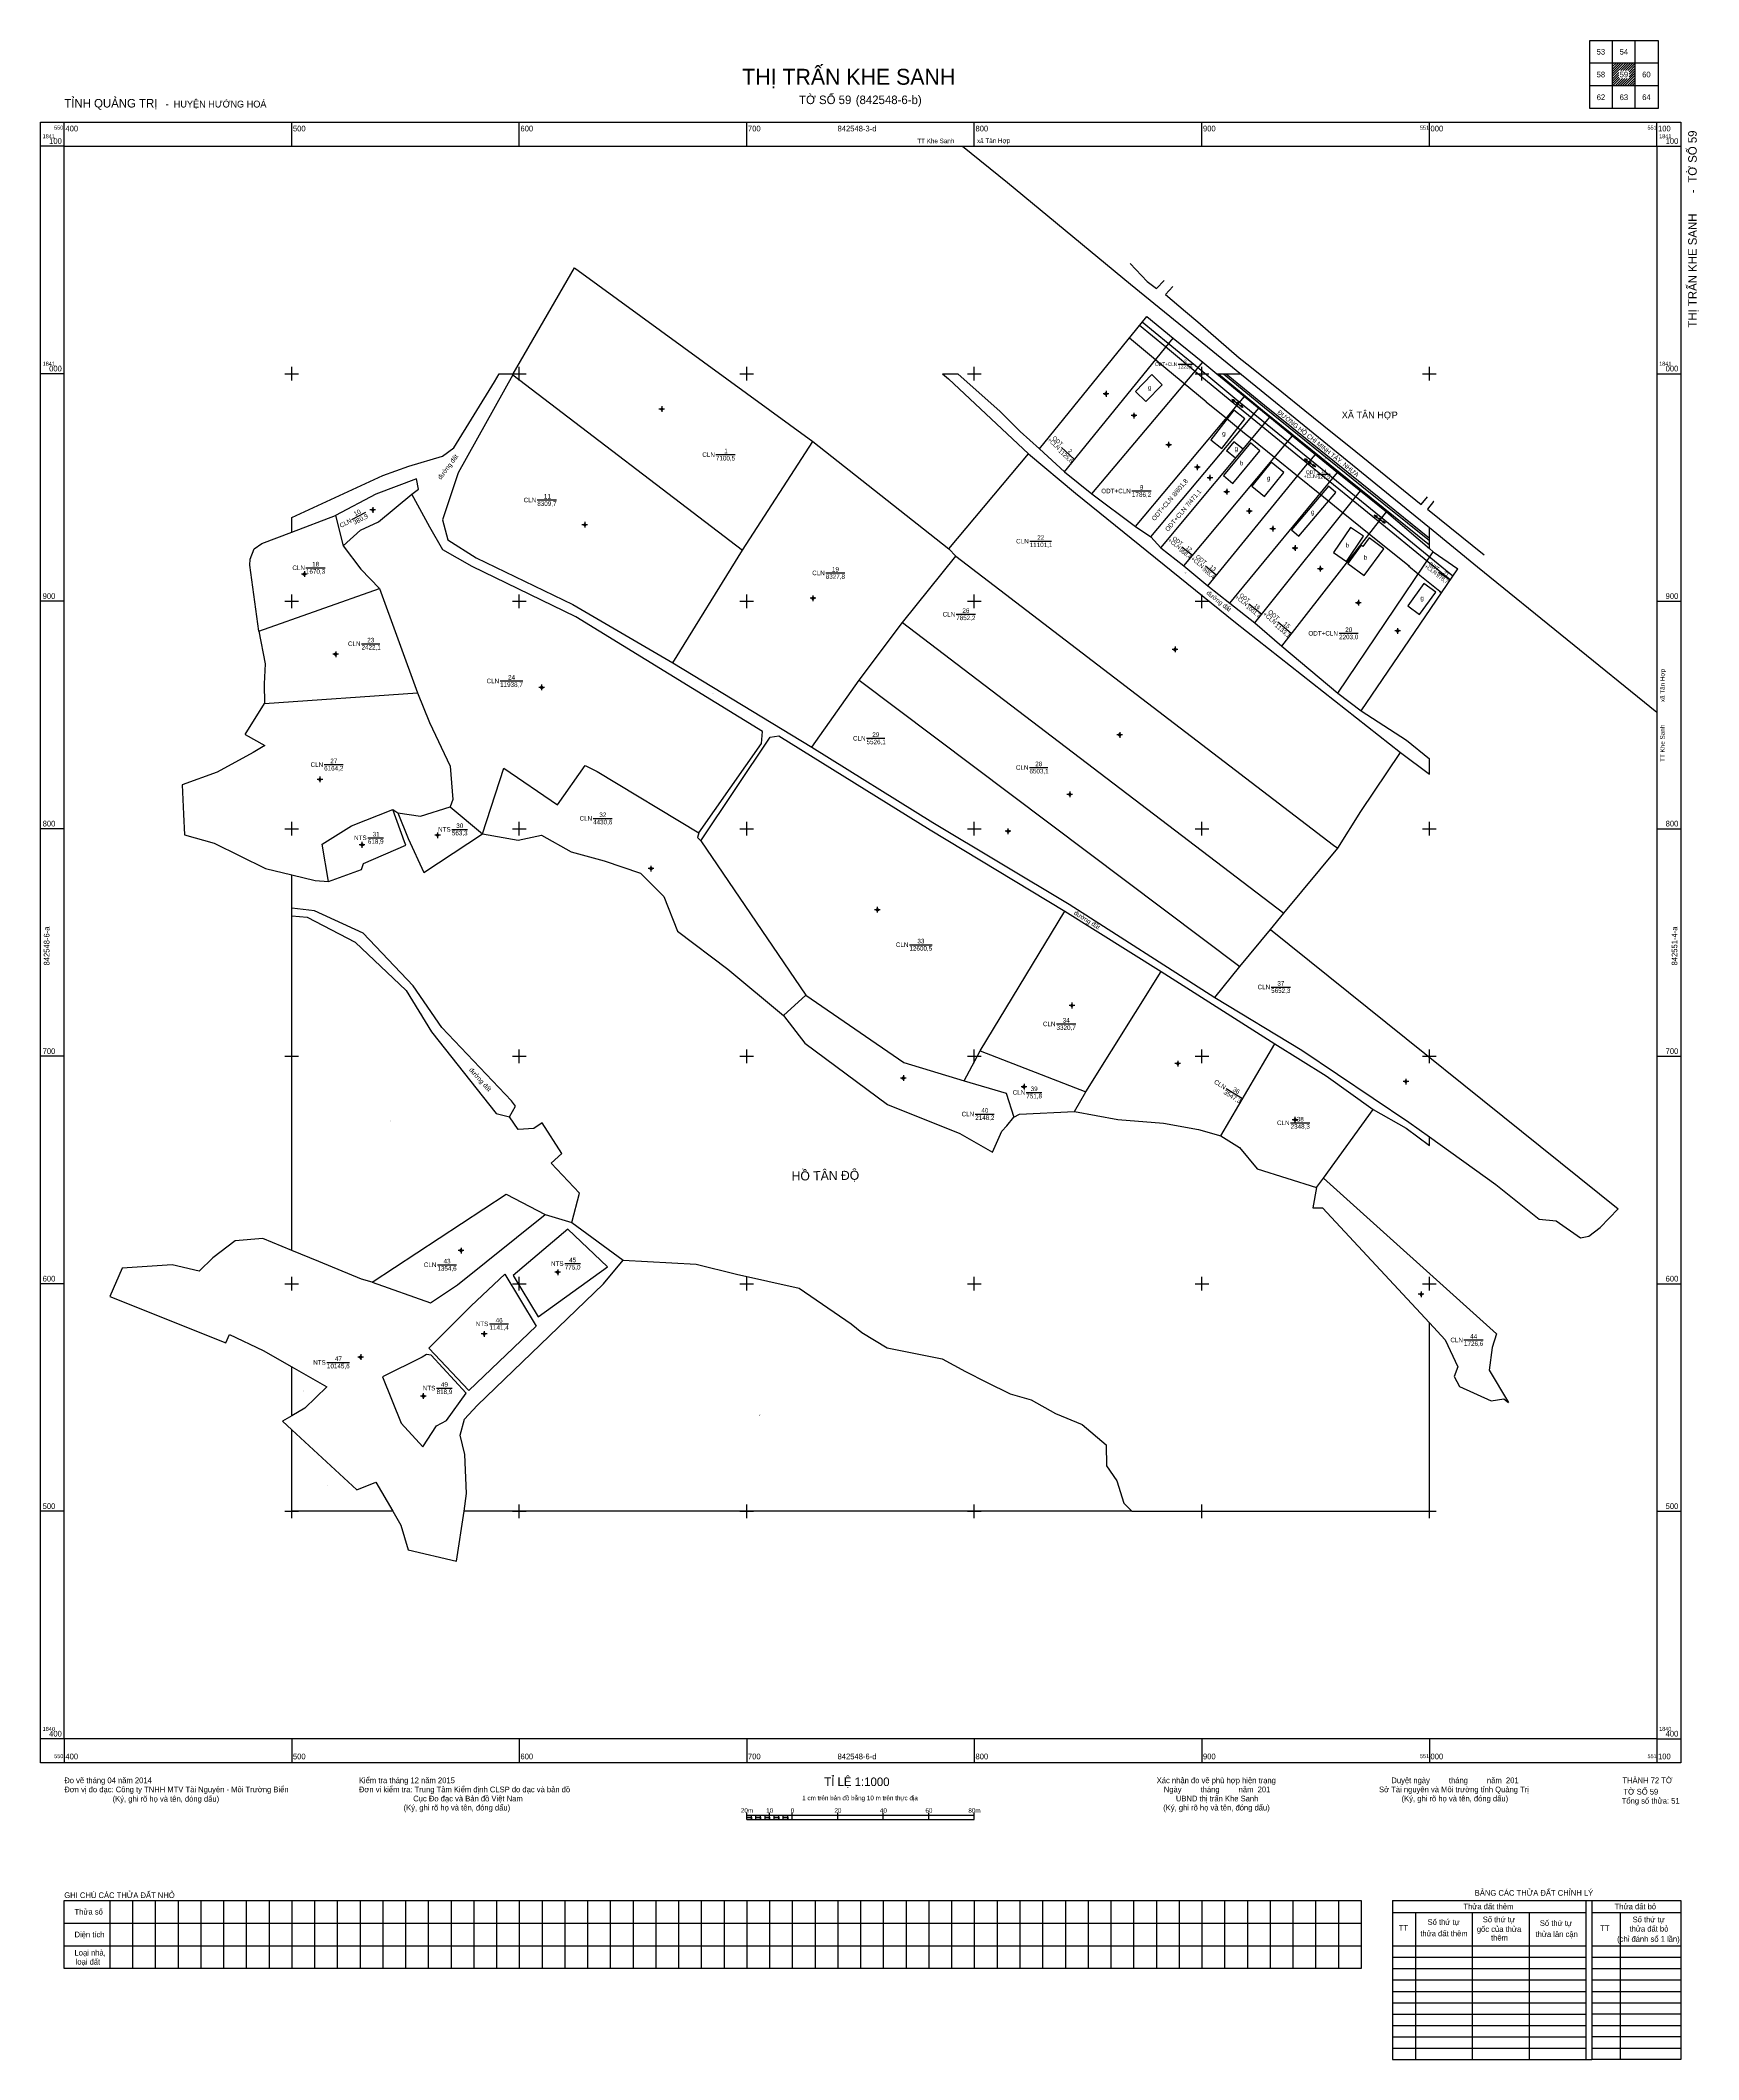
# Model space of a CAD drawing. Extents: x 550390 to 551118, y 1840259 to 1841146.
import ezdxf

# ---------------------------------------------------------------- set-up
doc = ezdxf.new("R2010")
doc.units = 0
for name, color, linetype in [('Level 10', 7, 'Continuous'), ('Level 11', 7, 'Continuous'), ('Level 13', 7, 'Continuous'), ('Level 14', 7, 'Continuous'), ('Level 15', 7, 'Continuous'), ('Level 16', 7, 'Continuous'), ('Level 2', 7, 'Continuous'), ('Level 22', 7, 'Continuous'), ('Level 23', 7, 'Continuous'), ('Level 24', 7, 'Continuous'), ('Level 28', 7, 'Continuous'), ('Level 31', 7, 'Continuous'), ('Level 39', 7, 'Continuous'), ('Level 4', 7, 'Continuous'), ('Level 46', 7, 'Continuous'), ('Level 48', 7, 'Continuous'), ('Level 50', 7, 'Continuous'), ('Level 55', 7, 'Continuous'), ('Level 63', 7, 'Continuous')]:
    doc.layers.add(name, color=color, linetype=linetype)

msp = doc.modelspace()

# ---------------------------------------------------------------- linework, layer by layer
at = {"layer": 'Level 10'}
for p, q in [((550624.3, 1841046.47), (550729.03, 1840970.24)), ((550828.59, 1840966.93), (550875.8, 1841025.12)), ((550839.65, 1840956.87), (550887.4, 1841015.69)), ((550851.71, 1840947.18), (550900.45, 1841005)), ((550597.09, 1840999.56), (550698.14, 1840922.43)), ((550870.8, 1840932.86), (550918.81, 1840989.95)), ((550877.57, 1840928.23), (550925.04, 1840984.85)), ((550881.97, 1840923.49), (550929.88, 1840980.88)), ((550698.14, 1840922.43), (550729.03, 1840970.24)), ((550729.03, 1840970.24), (550788.73, 1840923.04)), ((550892.12, 1840915.56), (550939.79, 1840972.75)), ((550788.73, 1840923.04), (550823.88, 1840964.85)), ((550912.34, 1840899.12), (550959.61, 1840956.63)), ((550923.24, 1840890.46), (550969.73, 1840948.47)), ((550519.19, 1840937.68), (550522.56, 1840924.37)), ((550935.18, 1840880.2), (550981.13, 1840939.26)), ((550667.44, 1840872.9), (550698.14, 1840922.43)), ((550768.5, 1840890.62), (550791.8, 1840919.8)), ((550788.73, 1840923.04), (550791.8, 1840919.8)), ((550959.78, 1840859.63), (551001.64, 1840921.71)), ((550970.06, 1840851.81), (551012.47, 1840914.27)), ((550485.49, 1840886.86), (550538.48, 1840905.6)), ((550538.48, 1840905.6), (550555.23, 1840859.79)), ((550749.33, 1840865.35), (550768.5, 1840890.62)), ((550768.5, 1840890.62), (550936, 1840762.83)), ((550728.6, 1840835.78), (550749.33, 1840865.35)), ((550749.33, 1840865.35), (550916.76, 1840739.52)), ((550488.04, 1840855.04), (550555.23, 1840859.79)), ((550679.72, 1840794.62), (550725.88, 1840726.84)), ((550936, 1840762.83), (550959.76, 1840791.46)), ((550802.51, 1840702.41), (550839.74, 1840763.75)), ((550916.76, 1840739.52), (550930.17, 1840755.77)), ((550930.17, 1840755.77), (550936, 1840762.83)), ((550930.17, 1840755.77), (551082.94, 1840632.98)), ((550849.03, 1840684.42), (550882.15, 1840737.23)), ((550905.7, 1840725.87), (550916.76, 1840739.52)), ((550716.09, 1840717.98), (550725.88, 1840726.84)), ((550795.53, 1840689.24), (550802.51, 1840702.41)), ((550802.51, 1840702.41), (550849.03, 1840684.42)), ((550908.38, 1840665.04), (550932.02, 1840705.52)), ((550844.01, 1840675.68), (550849.03, 1840684.42)), ((550953.46, 1840646.46), (550975.31, 1840676.53)), ((550950.43, 1840642.29), (550953.46, 1840646.46)), ((550953.46, 1840646.46), (551029.45, 1840578.03)), ((550611.41, 1840630.46), (550623.03, 1840626.98))]:
    msp.add_line(p, q, dxfattribs=at)
for points in [[(550902.67, 1840906.73), (550945.61, 1840959.41), (550949.96, 1840964.42)], [(550522.56, 1840924.37), (550530.23, 1840931.16), (550538.12, 1840934.87), (550552.75, 1840947)], [(550522.56, 1840924.37), (550530.4, 1840914.13), (550538.48, 1840905.6)], [(550791.8, 1840919.8), (550957.82, 1840792.83), (550959.76, 1840791.46)], [(550555.23, 1840859.79), (550560.6, 1840846.73), (550569.61, 1840827.5), (550570.84, 1840812.89), (550569.54, 1840809.56)], [(550479.52, 1840841.44), (550488.1, 1840836.6), (550483.01, 1840833.47), (550467.21, 1840824.85), (550451.85, 1840819.34), (550452.35, 1840806.36), (550452.83, 1840797.31)], [(550583.84, 1840797.71), (550593.26, 1840826.69), (550616.78, 1840810.53), (550628.95, 1840827.76), (550634.23, 1840825.22), (550678.97, 1840798.16)], [(550959.76, 1840791.46), (550969.87, 1840807.6), (550987.34, 1840833.57)], [(550725.88, 1840726.84), (550769.07, 1840697.31), (550795.53, 1840689.24)], [(550795.53, 1840689.24), (550813.99, 1840683.84), (550817.43, 1840673.18)], [(550535.3, 1840600.74), (550594.29, 1840639.37), (550611.41, 1840630.46)], [(550535.3, 1840600.74), (550560.95, 1840591.59), (550572.89, 1840599.53), (550611.41, 1840630.46)], [(550535.3, 1840600.74), (550530.58, 1840601.96), (550511.95, 1840609.72), (550500, 1840614.62), (550487.27, 1840619.84), (550475.16, 1840618.82), (550465.36, 1840611.39), (550459.26, 1840605.55), (550447.45, 1840608.26), (550425.48, 1840606.85), (550420.05, 1840594.34), (550470.94, 1840574.04), (550472.66, 1840577.65), (550487.41, 1840570.62), (550500, 1840563.43), (550515.34, 1840554.67), (550505.76, 1840545.26), (550500, 1840541.9), (550495.96, 1840539.55), (550500, 1840535.84), (550528.66, 1840509.5), (550537, 1840512.82), (550544.36, 1840500), (550547.86, 1840493.89), (550551.22, 1840483.02), (550572.42, 1840478.03), (550575.7, 1840500), (550576.86, 1840507.77), (550576.07, 1840524.9), (550574.07, 1840533.45), (550575.84, 1840540.46), (550581.41, 1840546.45), (550637.04, 1840599.96), (550645.7, 1840610.32)]]:
    msp.add_lwpolyline(points, dxfattribs=at)
at = {"layer": 'Level 11'}
for p, q in [((550662.64, 1840985.67), (550662.64, 1840985.05)), ((550857.25, 1840991.15), (550856.63, 1840991.15)), ((550857.88, 1840991.78), (550857.25, 1840991.15)), ((550857.25, 1840991.15), (550857.88, 1840990.53)), ((550857.88, 1840992.4), (550857.88, 1840991.78)), ((550858.5, 1840991.15), (550857.88, 1840991.78)), ((550857.88, 1840990.53), (550858.5, 1840991.15)), ((550857.88, 1840990.53), (550857.88, 1840989.9)), ((550859.13, 1840991.15), (550858.5, 1840991.15)), ((550662.02, 1840984.42), (550661.39, 1840984.42)), ((550662.64, 1840985.05), (550662.02, 1840984.42)), ((550662.02, 1840984.42), (550662.64, 1840983.8)), ((550663.27, 1840984.42), (550662.64, 1840985.05)), ((550662.64, 1840983.8), (550663.27, 1840984.42)), ((550662.64, 1840983.8), (550662.64, 1840983.17)), ((550663.89, 1840984.42), (550663.27, 1840984.42)), ((550869.52, 1840981.61), (550868.9, 1840981.61)), ((550870.15, 1840982.23), (550869.52, 1840981.61)), ((550869.52, 1840981.61), (550870.15, 1840980.98)), ((550870.15, 1840982.86), (550870.15, 1840982.23)), ((550870.77, 1840981.61), (550870.15, 1840982.23)), ((550870.15, 1840980.98), (550870.77, 1840981.61)), ((550870.15, 1840980.98), (550870.15, 1840980.36)), ((550871.4, 1840981.61), (550870.77, 1840981.61)), ((550884.78, 1840968.75), (550884.16, 1840968.75)), ((550885.41, 1840969.37), (550884.78, 1840968.75)), ((550884.78, 1840968.75), (550885.41, 1840968.12)), ((550885.41, 1840970), (550885.41, 1840969.37)), ((550886.03, 1840968.75), (550885.41, 1840969.37)), ((550885.41, 1840968.12), (550886.03, 1840968.75)), ((550885.41, 1840968.12), (550885.41, 1840967.5)), ((550886.66, 1840968.75), (550886.03, 1840968.75)), ((550898, 1840959.54), (550897.37, 1840958.91)), ((550898, 1840960.16), (550898, 1840959.54)), ((550898.62, 1840958.91), (550898, 1840959.54)), ((550897.37, 1840958.91), (550896.75, 1840958.91)), ((550897.37, 1840958.91), (550898, 1840958.29)), ((550898, 1840958.29), (550898.62, 1840958.91)), ((550898, 1840958.29), (550898, 1840957.66)), ((550899.25, 1840958.91), (550898.62, 1840958.91)), ((550902.9, 1840954.24), (550902.27, 1840954.24)), ((550903.52, 1840954.87), (550902.9, 1840954.24)), ((550902.9, 1840954.24), (550903.52, 1840953.62)), ((550903.52, 1840955.49), (550903.52, 1840954.87)), ((550904.15, 1840954.24), (550903.52, 1840954.87)), ((550903.52, 1840953.62), (550904.15, 1840954.24)), ((550903.52, 1840953.62), (550903.52, 1840952.99)), ((550904.77, 1840954.24), (550904.15, 1840954.24)), ((550535.6, 1840941.37), (550535.6, 1840940.74)), ((550910.29, 1840948.15), (550909.67, 1840948.15)), ((550910.92, 1840948.78), (550910.29, 1840948.15)), ((550910.29, 1840948.15), (550910.92, 1840947.53)), ((550910.92, 1840949.4), (550910.92, 1840948.78)), ((550911.54, 1840948.15), (550910.92, 1840948.78)), ((550910.92, 1840947.53), (550911.54, 1840948.15)), ((550910.92, 1840947.53), (550910.92, 1840946.9)), ((550912.17, 1840948.15), (550911.54, 1840948.15)), ((550534.98, 1840940.12), (550534.35, 1840940.12)), ((550535.6, 1840940.74), (550534.98, 1840940.12)), ((550534.98, 1840940.12), (550535.6, 1840939.49)), ((550536.23, 1840940.12), (550535.6, 1840940.74)), ((550535.6, 1840939.49), (550536.23, 1840940.12)), ((550535.6, 1840939.49), (550535.6, 1840938.87)), ((550536.85, 1840940.12), (550536.23, 1840940.12)), ((550628.16, 1840933.61), (550627.53, 1840933.61)), ((550628.78, 1840934.23), (550628.16, 1840933.61)), ((550628.16, 1840933.61), (550628.78, 1840932.98)), ((550628.78, 1840934.86), (550628.78, 1840934.23)), ((550629.41, 1840933.61), (550628.78, 1840934.23)), ((550628.78, 1840932.98), (550629.41, 1840933.61)), ((550628.78, 1840932.98), (550628.78, 1840932.36)), ((550630.03, 1840933.61), (550629.41, 1840933.61)), ((550920.25, 1840939.62), (550919.62, 1840939.62)), ((550920.87, 1840940.24), (550920.25, 1840939.62)), ((550920.25, 1840939.62), (550920.87, 1840938.99)), ((550920.87, 1840940.87), (550920.87, 1840940.24)), ((550921.5, 1840939.62), (550920.87, 1840940.24)), ((550920.87, 1840938.99), (550921.5, 1840939.62)), ((550920.87, 1840938.99), (550920.87, 1840938.37)), ((550922.12, 1840939.62), (550921.5, 1840939.62)), ((550931.19, 1840932.48), (550930.56, 1840931.85)), ((550931.19, 1840933.1), (550931.19, 1840932.48)), ((550931.81, 1840931.85), (550931.19, 1840932.48)), ((550930.56, 1840931.85), (550929.94, 1840931.85)), ((550930.56, 1840931.85), (550931.19, 1840931.23)), ((550931.19, 1840931.23), (550931.81, 1840931.85)), ((550931.19, 1840931.23), (550931.19, 1840930.6)), ((550932.44, 1840931.85), (550931.81, 1840931.85)), ((550940.96, 1840923.97), (550940.34, 1840923.34)), ((550940.96, 1840924.59), (550940.96, 1840923.97)), ((550941.59, 1840923.34), (550940.96, 1840923.97)), ((550940.34, 1840923.34), (550939.71, 1840923.34)), ((550940.34, 1840923.34), (550940.96, 1840922.72)), ((550940.96, 1840922.72), (550941.59, 1840923.34)), ((550940.96, 1840922.72), (550940.96, 1840922.09)), ((550942.21, 1840923.34), (550941.59, 1840923.34)), ((550952.05, 1840914.87), (550951.43, 1840914.25)), ((550952.05, 1840915.5), (550952.05, 1840914.87)), ((550952.68, 1840914.25), (550952.05, 1840914.87)), ((550504.89, 1840911.95), (550504.27, 1840911.95)), ((550505.52, 1840912.57), (550504.89, 1840911.95)), ((550504.89, 1840911.95), (550505.52, 1840911.32)), ((550505.52, 1840913.2), (550505.52, 1840912.57)), ((550506.14, 1840911.95), (550505.52, 1840912.57)), ((550505.52, 1840911.32), (550506.14, 1840911.95)), ((550505.52, 1840911.32), (550505.52, 1840910.7)), ((550506.77, 1840911.95), (550506.14, 1840911.95)), ((550951.43, 1840914.25), (550950.8, 1840914.25)), ((550951.43, 1840914.25), (550952.05, 1840913.62)), ((550952.05, 1840913.62), (550952.68, 1840914.25)), ((550952.05, 1840913.62), (550952.05, 1840913)), ((550953.3, 1840914.25), (550952.68, 1840914.25)), ((550728.46, 1840901.3), (550727.83, 1840901.3)), ((550729.08, 1840901.93), (550728.46, 1840901.3)), ((550728.46, 1840901.3), (550729.08, 1840900.68)), ((550729.08, 1840902.55), (550729.08, 1840901.93)), ((550729.71, 1840901.3), (550729.08, 1840901.93)), ((550729.08, 1840900.68), (550729.71, 1840901.3)), ((550729.08, 1840900.68), (550729.08, 1840900.05)), ((550730.33, 1840901.3), (550729.71, 1840901.3)), ((550968.17, 1840899.34), (550967.54, 1840899.34)), ((550968.79, 1840899.96), (550968.17, 1840899.34)), ((550968.17, 1840899.34), (550968.79, 1840898.71)), ((550968.79, 1840900.59), (550968.79, 1840899.96)), ((550969.42, 1840899.34), (550968.79, 1840899.96)), ((550968.79, 1840898.71), (550969.42, 1840899.34)), ((550968.79, 1840898.71), (550968.79, 1840898.09)), ((550970.04, 1840899.34), (550969.42, 1840899.34)), ((550986.06, 1840888.2), (550986.06, 1840887.57)), ((550888.22, 1840879.44), (550887.6, 1840878.81)), ((550888.22, 1840880.06), (550888.22, 1840879.44)), ((550888.85, 1840878.81), (550888.22, 1840879.44)), ((550985.44, 1840886.95), (550984.81, 1840886.95)), ((550986.06, 1840887.57), (550985.44, 1840886.95)), ((550985.44, 1840886.95), (550986.06, 1840886.32)), ((550986.69, 1840886.95), (550986.06, 1840887.57)), ((550986.06, 1840886.32), (550986.69, 1840886.95)), ((550986.06, 1840886.32), (550986.06, 1840885.7)), ((550987.31, 1840886.95), (550986.69, 1840886.95)), ((550518.7, 1840876.72), (550518.07, 1840876.72)), ((550519.32, 1840877.34), (550518.7, 1840876.72)), ((550518.7, 1840876.72), (550519.32, 1840876.09)), ((550519.32, 1840877.97), (550519.32, 1840877.34)), ((550519.95, 1840876.72), (550519.32, 1840877.34)), ((550519.32, 1840876.09), (550519.95, 1840876.72)), ((550519.32, 1840876.09), (550519.32, 1840875.47)), ((550520.57, 1840876.72), (550519.95, 1840876.72)), ((550887.6, 1840878.81), (550886.97, 1840878.81)), ((550887.6, 1840878.81), (550888.22, 1840878.19)), ((550888.22, 1840878.19), (550888.85, 1840878.81)), ((550888.22, 1840878.19), (550888.22, 1840877.56)), ((550889.47, 1840878.81), (550888.85, 1840878.81)), ((550609.17, 1840862.11), (550608.55, 1840862.11)), ((550609.8, 1840862.74), (550609.17, 1840862.11)), ((550609.17, 1840862.11), (550609.8, 1840861.49)), ((550609.8, 1840863.36), (550609.8, 1840862.74)), ((550610.42, 1840862.11), (550609.8, 1840862.74)), ((550609.8, 1840861.49), (550610.42, 1840862.11)), ((550609.8, 1840861.49), (550609.8, 1840860.86)), ((550611.05, 1840862.11), (550610.42, 1840862.11)), ((550863.29, 1840841.24), (550862.67, 1840841.24)), ((550863.92, 1840841.86), (550863.29, 1840841.24)), ((550863.29, 1840841.24), (550863.92, 1840840.61)), ((550863.92, 1840842.49), (550863.92, 1840841.86)), ((550864.54, 1840841.24), (550863.92, 1840841.86)), ((550863.92, 1840840.61), (550864.54, 1840841.24)), ((550863.92, 1840840.61), (550863.92, 1840839.99)), ((550865.17, 1840841.24), (550864.54, 1840841.24)), ((550511.72, 1840821.67), (550511.09, 1840821.67)), ((550512.34, 1840822.29), (550511.72, 1840821.67)), ((550511.72, 1840821.67), (550512.34, 1840821.04)), ((550512.34, 1840822.92), (550512.34, 1840822.29)), ((550512.97, 1840821.67), (550512.34, 1840822.29)), ((550512.34, 1840821.04), (550512.97, 1840821.67)), ((550512.34, 1840821.04), (550512.34, 1840820.42)), ((550513.59, 1840821.67), (550512.97, 1840821.67)), ((550841.35, 1840815.11), (550840.72, 1840815.11)), ((550841.97, 1840815.74), (550841.35, 1840815.11)), ((550841.35, 1840815.11), (550841.97, 1840814.49)), ((550841.97, 1840816.36), (550841.97, 1840815.74)), ((550842.6, 1840815.11), (550841.97, 1840815.74)), ((550841.97, 1840814.49), (550842.6, 1840815.11)), ((550841.97, 1840814.49), (550841.97, 1840813.86)), ((550843.22, 1840815.11), (550842.6, 1840815.11)), ((550814.76, 1840799.53), (550814.14, 1840798.9)), ((550814.76, 1840800.15), (550814.76, 1840799.53)), ((550815.39, 1840798.9), (550814.76, 1840799.53)), ((550530.21, 1840792.93), (550529.59, 1840792.93)), ((550530.84, 1840793.55), (550530.21, 1840792.93)), ((550530.21, 1840792.93), (550530.84, 1840792.3)), ((550530.84, 1840794.18), (550530.84, 1840793.55)), ((550531.46, 1840792.93), (550530.84, 1840793.55)), ((550530.84, 1840792.3), (550531.46, 1840792.93)), ((550530.84, 1840792.3), (550530.84, 1840791.68)), ((550532.09, 1840792.93), (550531.46, 1840792.93)), ((550563.43, 1840797.15), (550562.81, 1840797.15)), ((550564.06, 1840797.78), (550563.43, 1840797.15)), ((550563.43, 1840797.15), (550564.06, 1840796.53)), ((550564.06, 1840798.4), (550564.06, 1840797.78)), ((550564.68, 1840797.15), (550564.06, 1840797.78)), ((550564.06, 1840796.53), (550564.68, 1840797.15)), ((550564.06, 1840796.53), (550564.06, 1840795.9)), ((550565.31, 1840797.15), (550564.68, 1840797.15)), ((550814.14, 1840798.9), (550813.51, 1840798.9)), ((550814.14, 1840798.9), (550814.76, 1840798.28)), ((550814.76, 1840798.28), (550815.39, 1840798.9)), ((550814.76, 1840798.28), (550814.76, 1840797.65)), ((550816.01, 1840798.9), (550815.39, 1840798.9)), ((550657.23, 1840782.5), (550656.61, 1840782.5)), ((550657.86, 1840783.12), (550657.23, 1840782.5)), ((550657.23, 1840782.5), (550657.86, 1840781.87)), ((550657.86, 1840783.75), (550657.86, 1840783.12)), ((550658.48, 1840782.5), (550657.86, 1840783.12)), ((550657.86, 1840781.87), (550658.48, 1840782.5)), ((550657.86, 1840781.87), (550657.86, 1840781.25)), ((550659.11, 1840782.5), (550658.48, 1840782.5)), ((550756.74, 1840764.37), (550756.11, 1840764.37)), ((550757.36, 1840764.99), (550756.74, 1840764.37)), ((550756.74, 1840764.37), (550757.36, 1840763.74)), ((550757.36, 1840765.62), (550757.36, 1840764.99)), ((550757.99, 1840764.37), (550757.36, 1840764.99)), ((550757.36, 1840763.74), (550757.99, 1840764.37)), ((550758.61, 1840764.37), (550757.99, 1840764.37)), ((550757.36, 1840763.74), (550757.36, 1840763.12)), ((550842.26, 1840722.31), (550841.64, 1840722.31)), ((550842.89, 1840722.93), (550842.26, 1840722.31)), ((550842.26, 1840722.31), (550842.89, 1840721.68)), ((550842.89, 1840723.56), (550842.89, 1840722.93)), ((550843.51, 1840722.31), (550842.89, 1840722.93)), ((550842.89, 1840721.68), (550843.51, 1840722.31)), ((550842.89, 1840721.68), (550842.89, 1840721.06)), ((550844.14, 1840722.31), (550843.51, 1840722.31)), ((550888.8, 1840696.78), (550888.18, 1840696.78)), ((550889.43, 1840697.4), (550888.8, 1840696.78)), ((550888.8, 1840696.78), (550889.43, 1840696.15)), ((550889.43, 1840698.03), (550889.43, 1840697.4)), ((550890.05, 1840696.78), (550889.43, 1840697.4)), ((550889.43, 1840696.15), (550890.05, 1840696.78)), ((550889.43, 1840696.15), (550889.43, 1840695.53)), ((550890.68, 1840696.78), (550890.05, 1840696.78)), ((550768.19, 1840690.4), (550767.56, 1840690.4)), ((550768.81, 1840691.03), (550768.19, 1840690.4)), ((550768.19, 1840690.4), (550768.81, 1840689.78)), ((550768.81, 1840691.65), (550768.81, 1840691.03)), ((550769.44, 1840690.4), (550768.81, 1840691.03)), ((550768.81, 1840689.78), (550769.44, 1840690.4)), ((550768.81, 1840689.78), (550768.81, 1840689.15)), ((550770.06, 1840690.4), (550769.44, 1840690.4)), ((550821.22, 1840686.58), (550820.59, 1840686.58)), ((550821.84, 1840687.21), (550821.22, 1840686.58)), ((550821.22, 1840686.58), (550821.84, 1840685.96)), ((550821.84, 1840687.83), (550821.84, 1840687.21)), ((550822.47, 1840686.58), (550821.84, 1840687.21)), ((550821.84, 1840685.96), (550822.47, 1840686.58)), ((550821.84, 1840685.96), (550821.84, 1840685.33)), ((550823.09, 1840686.58), (550822.47, 1840686.58)), ((550989.05, 1840688.87), (550988.42, 1840688.87)), ((550989.67, 1840689.5), (550989.05, 1840688.87)), ((550989.05, 1840688.87), (550989.67, 1840688.25)), ((550989.67, 1840690.12), (550989.67, 1840689.5)), ((550990.3, 1840688.87), (550989.67, 1840689.5)), ((550989.67, 1840688.25), (550990.3, 1840688.87)), ((550989.67, 1840688.25), (550989.67, 1840687.62)), ((550990.92, 1840688.87), (550990.3, 1840688.87)), ((550940.31, 1840672.06), (550939.68, 1840672.06)), ((550940.93, 1840672.69), (550940.31, 1840672.06)), ((550940.31, 1840672.06), (550940.93, 1840671.44)), ((550940.93, 1840673.31), (550940.93, 1840672.69)), ((550941.56, 1840672.06), (550940.93, 1840672.69)), ((550940.93, 1840671.44), (550941.56, 1840672.06)), ((550940.93, 1840671.44), (550940.93, 1840670.81)), ((550942.18, 1840672.06), (550941.56, 1840672.06)), ((550573.76, 1840614.57), (550573.13, 1840614.57)), ((550574.38, 1840615.19), (550573.76, 1840614.57)), ((550573.76, 1840614.57), (550574.38, 1840613.94)), ((550574.38, 1840615.82), (550574.38, 1840615.19)), ((550575.01, 1840614.57), (550574.38, 1840615.19)), ((550574.38, 1840613.94), (550575.01, 1840614.57)), ((550574.38, 1840613.94), (550574.38, 1840613.32)), ((550575.63, 1840614.57), (550575.01, 1840614.57)), ((550616.25, 1840605.05), (550615.63, 1840605.05)), ((550616.88, 1840605.68), (550616.25, 1840605.05)), ((550616.25, 1840605.05), (550616.88, 1840604.43)), ((550616.88, 1840606.3), (550616.88, 1840605.68)), ((550617.5, 1840605.05), (550616.88, 1840605.68)), ((550616.88, 1840604.43), (550617.5, 1840605.05)), ((550616.88, 1840604.43), (550616.88, 1840603.8)), ((550618.13, 1840605.05), (550617.5, 1840605.05)), ((550995.75, 1840595.36), (550995.13, 1840595.36)), ((550996.38, 1840595.98), (550995.75, 1840595.36)), ((550995.75, 1840595.36), (550996.38, 1840594.73)), ((550996.38, 1840596.61), (550996.38, 1840595.98)), ((550997, 1840595.36), (550996.38, 1840595.98)), ((550996.38, 1840594.73), (550997, 1840595.36)), ((550997.63, 1840595.36), (550997, 1840595.36)), ((550996.38, 1840594.73), (550996.38, 1840594.11)), ((550583.94, 1840577.94), (550583.31, 1840577.94)), ((550584.56, 1840578.56), (550583.94, 1840577.94)), ((550583.94, 1840577.94), (550584.56, 1840577.31)), ((550584.56, 1840579.19), (550584.56, 1840578.56)), ((550585.19, 1840577.94), (550584.56, 1840578.56)), ((550584.56, 1840577.31), (550585.19, 1840577.94)), ((550585.81, 1840577.94), (550585.19, 1840577.94)), ((550530.3, 1840569.03), (550530.3, 1840568.4)), ((550584.56, 1840577.31), (550584.56, 1840576.69)), ((550529.68, 1840567.78), (550529.05, 1840567.78)), ((550530.3, 1840568.4), (550529.68, 1840567.78)), ((550529.68, 1840567.78), (550530.3, 1840567.15)), ((550530.93, 1840567.78), (550530.3, 1840568.4)), ((550530.3, 1840567.15), (550530.93, 1840567.78)), ((550530.3, 1840567.15), (550530.3, 1840566.53)), ((550531.55, 1840567.78), (550530.93, 1840567.78)), ((550557.79, 1840551.29), (550557.16, 1840550.66)), ((550557.79, 1840551.91), (550557.79, 1840551.29)), ((550558.41, 1840550.66), (550557.79, 1840551.29)), ((550557.16, 1840550.66), (550556.54, 1840550.66)), ((550557.16, 1840550.66), (550557.79, 1840550.04)), ((550557.79, 1840550.04), (550558.41, 1840550.66)), ((550557.79, 1840550.04), (550557.79, 1840549.41)), ((550559.04, 1840550.66), (550558.41, 1840550.66))]:
    msp.add_line(p, q, dxfattribs=at)
for centre in [(550857.88, 1840991.15), (550662.64, 1840984.42), (550870.15, 1840981.61), (550885.41, 1840968.75), (550898, 1840958.91), (550903.52, 1840954.24), (550910.92, 1840948.15), (550535.6, 1840940.12), (550628.78, 1840933.61), (550920.87, 1840939.62), (550931.19, 1840931.85), (550940.96, 1840923.34), (550505.52, 1840911.95), (550952.05, 1840914.25), (550729.08, 1840901.3), (550968.79, 1840899.34), (550986.06, 1840886.95), (550519.32, 1840876.72), (550888.22, 1840878.81), (550609.8, 1840862.11), (550863.91, 1840841.24), (550512.34, 1840821.67), (550841.97, 1840815.11), (550530.84, 1840792.93), (550564.06, 1840797.15), (550814.76, 1840798.9), (550657.86, 1840782.5), (550757.36, 1840764.37), (550842.89, 1840722.31), (550889.43, 1840696.78), (550768.81, 1840690.4), (550821.84, 1840686.58), (550989.67, 1840688.87), (550940.93, 1840672.06), (550574.38, 1840614.57), (550616.88, 1840605.05), (550996.38, 1840595.36), (550584.56, 1840577.94), (550530.3, 1840567.78), (550557.79, 1840550.66)]:
    msp.add_circle(centre, 0.15, dxfattribs=at)
at = {"layer": 'Level 13'}
for p, q in [((550889.55, 1841004.18), (550895.87, 1841004.18)), ((550686.4, 1840964.45), (550694.84, 1840964.45)), ((550838.33, 1840967.53), (550843.95, 1840962.42)), ((550950.84, 1840955.83), (550956.35, 1840955.83)), ((550607.89, 1840944.49), (550616.32, 1840944.49)), ((550869.29, 1840948.45), (550877.7, 1840948.45)), ((550526.45, 1840935.87), (550532.52, 1840939.09)), ((550824.34, 1840926.39), (550833.93, 1840926.39)), ((550891.22, 1840923.88), (550895.82, 1840920.28)), ((550506.23, 1840914.7), (550514.65, 1840914.7)), ((550901.54, 1840915.5), (550906.28, 1840911.53)), ((550734.69, 1840912.44), (550743.12, 1840912.44)), ((551004.03, 1840912.79), (551008.85, 1840909.48)), ((550920.68, 1840898.88), (550926.29, 1840894.42)), ((550792.04, 1840894.28), (550800.45, 1840894.28)), ((550933.47, 1840890.9), (550939.26, 1840885.92)), ((550530.65, 1840881.31), (550538.69, 1840881.31)), ((550960.32, 1840885.89), (550968.74, 1840885.89)), ((550591.57, 1840864.95), (550601.55, 1840864.95)), ((550752.64, 1840839.75), (550760.68, 1840839.75)), ((550514.22, 1840828.2), (550522.63, 1840828.2)), ((550824.23, 1840826.9), (550832.27, 1840826.9)), ((550570.36, 1840799.72), (550577.23, 1840799.72)), ((550632.46, 1840804.53), (550640.88, 1840804.53)), ((550533.43, 1840796.02), (550540.3, 1840796.02)), ((550771.47, 1840749.03), (550781.47, 1840749.03)), ((550930.47, 1840730.44), (550938.9, 1840730.44)), ((550836.13, 1840714.2), (550844.55, 1840714.2)), ((550822.82, 1840684.1), (550829.7, 1840684.1)), ((550910.7, 1840685.9), (550917.81, 1840681.38)), ((550800.38, 1840674.6), (550808.79, 1840674.6)), ((550939.01, 1840670.75), (550947.43, 1840670.75)), ((550563.99, 1840608.36), (550572.42, 1840608.36)), ((550619.98, 1840608.86), (550626.85, 1840608.86)), ((550586.89, 1840582.39), (550595.31, 1840582.39)), ((551015.22, 1840575.31), (551023.65, 1840575.31)), ((550515.45, 1840565.44), (550525.43, 1840565.44)), ((550563.62, 1840554.15), (550570.49, 1840554.15))]:
    msp.add_line(p, q, dxfattribs=at)
at = {"layer": 'Level 14'}
for p, q in [((550914.1, 1840983.93), (550903.97, 1840970.9)), ((550908.78, 1840967.16), (550918.91, 1840980.19)), ((550918.91, 1840980.19), (550914.1, 1840983.93)), ((550903.97, 1840970.9), (550908.78, 1840967.16)), ((550914.11, 1840970.12), (550910.81, 1840966.1)), ((550918.16, 1840966.84), (550914.11, 1840970.12)), ((550914.83, 1840962.85), (550910.81, 1840966.1)), ((550970.07, 1840924.61), (550964.17, 1840916.55)), ((550970.78, 1840924.09), (550970.07, 1840924.61)), ((550973.52, 1840927.85), (550970.78, 1840924.09)), ((550980.06, 1840923.09), (550973.52, 1840927.85)), ((550964.17, 1840916.55), (550971.4, 1840911.26)), ((550971.4, 1840911.26), (550980.06, 1840923.09))]:
    msp.add_line(p, q, dxfattribs=at)
for points in [[(550870.84, 1840992.21), (550878.05, 1840999.6), (550882.6, 1840995.17), (550875.39, 1840987.78)], [(550913.64, 1840951.78), (550925.54, 1840966.14), (550921.37, 1840969.59), (550909.47, 1840955.23)], [(550927.55, 1840946.05), (550936.08, 1840956.55), (550930.53, 1840961.06), (550922, 1840950.56)], [(550942.65, 1840928.61), (550958.93, 1840947.83), (550955.71, 1840950.55), (550939.43, 1840931.33)], [(550963.57, 1840917.52), (550971.01, 1840928.64), (550965.3, 1840932.46), (550957.86, 1840921.34)], [(550995.73, 1840894.21), (551002.81, 1840903.95), (550997.57, 1840907.76), (550990.49, 1840898.02)]]:
    msp.add_lwpolyline(points, close=True, dxfattribs=at)
at = {"layer": 'Level 22'}
msp.add_lwpolyline([(550910.75, 1841000), (550927.56, 1840986.18), (550970.32, 1840951.71), (551000, 1840927.69)], dxfattribs=at)
at = {"layer": 'Level 23'}
for p, q in [((550875.8, 1841025.12), (550887.4, 1841015.69)), ((550887.4, 1841015.69), (550900.45, 1841005)), ((550918.81, 1840989.95), (550925.04, 1840984.85)), ((550925.04, 1840984.85), (550929.88, 1840980.88)), ((550929.88, 1840980.88), (550939.79, 1840972.75)), ((550939.79, 1840972.75), (550949.96, 1840964.42)), ((550828.59, 1840966.93), (550839.65, 1840956.87)), ((550949.96, 1840964.42), (550959.61, 1840956.63)), ((550839.65, 1840956.87), (550851.71, 1840947.18)), ((550959.61, 1840956.63), (550969.73, 1840948.47)), ((550851.71, 1840947.18), (550870.8, 1840932.86)), ((550969.73, 1840948.47), (550981.13, 1840939.26)), ((550870.8, 1840932.86), (550877.57, 1840928.23)), ((550877.57, 1840928.23), (550881.97, 1840923.49)), ((550881.97, 1840923.49), (550892.12, 1840915.56)), ((550892.12, 1840915.56), (550902.67, 1840906.73)), ((551001.64, 1840921.71), (551012.47, 1840914.27)), ((550902.67, 1840906.73), (550912.34, 1840899.12)), ((550912.34, 1840899.12), (550923.24, 1840890.46)), ((550923.24, 1840890.46), (550935.18, 1840880.2)), ((550935.18, 1840880.2), (550959.78, 1840859.63)), ((550667.44, 1840872.9), (550728.6, 1840835.78)), ((550479.52, 1840841.44), (550488.04, 1840855.04)), ((550959.78, 1840859.63), (550970.06, 1840851.81)), ((550987.34, 1840833.57), (551000, 1840824.01)), ((550839.74, 1840763.75), (550882.15, 1840737.23)), ((550882.15, 1840737.23), (550932.02, 1840705.52)), ((550983.84, 1840329), (551110.5, 1840329)), ((550983.84, 1840329), (550983.84, 1840259)), ((551068.84, 1840329), (551068.84, 1840259)), ((551071.34, 1840329), (551071.34, 1840259)), ((551110.5, 1840329), (551110.5, 1840259)), ((550983.84, 1840323.63), (551068.84, 1840323.63)), ((550993.84, 1840323.63), (550993.84, 1840259)), ((551018.84, 1840323.63), (551018.84, 1840259)), ((551043.84, 1840323.63), (551043.84, 1840259)), ((551071.34, 1840323.63), (551110.5, 1840323.63)), ((551083.84, 1840323.63), (551083.84, 1840259)), ((550983.84, 1840309), (551068.84, 1840309)), ((550983.84, 1840304), (551068.84, 1840304)), ((551071.34, 1840309), (551110.5, 1840309)), ((551071.34, 1840304), (551110.5, 1840304)), ((550983.84, 1840299), (551068.84, 1840299)), ((550983.84, 1840294), (551068.84, 1840294)), ((551071.34, 1840299), (551110.5, 1840299)), ((551071.34, 1840294), (551110.5, 1840294)), ((550983.84, 1840289), (551068.84, 1840289)), ((551071.34, 1840289), (551110.5, 1840289)), ((550983.84, 1840284), (551068.84, 1840284)), ((550983.84, 1840279), (551068.84, 1840279)), ((551071.34, 1840284), (551110.5, 1840284)), ((551110.5, 1840279), (551071.34, 1840279)), ((550983.84, 1840274), (551068.84, 1840274)), ((550983.84, 1840269), (551068.84, 1840269)), ((551071.34, 1840274), (551110.5, 1840274)), ((551110.5, 1840269), (551071.34, 1840269)), ((550983.84, 1840264), (551068.84, 1840264)), ((550983.84, 1840259), (551068.84, 1840259)), ((551068.84, 1840259), (551071.34, 1840259)), ((551071.34, 1840264), (551110.5, 1840264)), ((551110.5, 1840259), (551071.34, 1840259))]:
    msp.add_line(p, q, dxfattribs=at)
for points in [[(550868.47, 1841048.43), (550875.99, 1841040.53), (550880.01, 1841037.43), (550883.5, 1841041.03)], [(550597.09, 1840999.56), (550597.34, 1841000), (550624.3, 1841046.47)], [(550887.32, 1841038.28), (550883.99, 1841034.82), (550892.87, 1841027.31), (550898.22, 1841022.79), (550916.43, 1841007), (550921.11, 1841003.24), (550935.15, 1840991.98), (550945.27, 1840983.82), (550957.49, 1840973.97), (550965.28, 1840967.69), (550973.07, 1840961.41), (550980.86, 1840955.13), (550988.65, 1840948.85), (550996.44, 1840942.57), (550999.2, 1840945.9)], [(550900.45, 1841005), (550906.54, 1841000), (550918.81, 1840989.95)], [(550500, 1840936.73), (550540.06, 1840955.31), (550551.47, 1840959.35), (550566.25, 1840963.79), (550571.29, 1840967.47), (550589.14, 1840996.42), (550591.14, 1841000)], [(550597.09, 1840999.56), (550573.17, 1840956.39), (550566.29, 1840935.73), (550568.63, 1840926.99), (550581.02, 1840919.04), (550623.58, 1840898.57), (550667.44, 1840872.9)], [(550786.04, 1841000), (550788.59, 1840997.69), (550823.88, 1840964.85)], [(550792.79, 1841000), (550811.36, 1840983.37), (550820.09, 1840974.54), (550828.59, 1840966.93)], [(550823.88, 1840964.85), (550844.52, 1840947.5), (550914.85, 1840890.69), (550987.34, 1840833.57)], [(550552.75, 1840947), (550555.75, 1840949.21), (550554.81, 1840953.79), (550536.9, 1840947.07), (550519.19, 1840937.68)], [(550678.97, 1840798.16), (550706.39, 1840837.52), (550706.9, 1840842.7), (550624.87, 1840893.17), (550579.35, 1840915.3), (550566.45, 1840922.53), (550560.73, 1840932.48), (550552.75, 1840947)], [(551001.92, 1840943.9), (551001.84, 1840943.79), (550999.23, 1840940.4), (551024.08, 1840920.39)], [(550485.49, 1840886.86), (550481.63, 1840915.86), (550481.65, 1840918.46), (550483.49, 1840923), (550486.83, 1840925.44), (550500, 1840930.42), (550519.19, 1840937.68)], [(550981.13, 1840939.26), (551000, 1840923.11), (551001.64, 1840921.71)], [(550485.49, 1840886.86), (550488.3, 1840872.54), (550487.85, 1840863.72), (550488.04, 1840855.04)], [(550970.06, 1840851.81), (550989.95, 1840838.88), (551000, 1840830.79)], [(550679.72, 1840794.62), (550710.26, 1840840.31), (550714.13, 1840840.8), (550780.66, 1840799.54), (550839.74, 1840763.75)], [(550728.6, 1840835.78), (550781.82, 1840802.7), (550841.68, 1840766.78), (550905.7, 1840725.87)], [(550678.97, 1840798.16), (550678.3, 1840796.13), (550679.72, 1840794.62)], [(550500, 1840761.67), (550506.69, 1840761.12), (550527.82, 1840750.17), (550550.21, 1840728.86), (550561.43, 1840710.78), (550589.77, 1840674.84), (550595.66, 1840673.37)], [(550905.7, 1840725.87), (550943.93, 1840702.64), (550991.04, 1840671.03), (551000, 1840664.59), (551029.23, 1840643.58), (551048.32, 1840628.34), (551055.7, 1840627.6), (551066.36, 1840620.26), (551070.06, 1840620.92), (551075.12, 1840624.78), (551082.94, 1840632.98)], [(550932.02, 1840705.52), (550954.65, 1840691.35), (550975.31, 1840676.53)], [(550975.31, 1840676.53), (550989.82, 1840668.34), (551000, 1840660.74)], [(551029.45, 1840578.03), (551027.57, 1840572.05), (551026.22, 1840562.1), (551034.75, 1840547.8)], [(550700, 1840364.5), (550700, 1840367.5)], [(550700, 1840366.5), (550800, 1840366.5)], [(550700, 1840364.5), (550800, 1840364.5)], [(550702, 1840364.5), (550702, 1840366.5)], [(550704, 1840364.5), (550704, 1840366.5)], [(550706, 1840364.5), (550706, 1840366.5)], [(550708, 1840364.5), (550708, 1840366.5)], [(550710, 1840364.5), (550710, 1840367.5)], [(550710, 1840364.5), (550710, 1840366.5)], [(550712, 1840364.5), (550712, 1840366.5)], [(550714, 1840364.5), (550714, 1840366.5)], [(550716, 1840364.5), (550716, 1840366.5)], [(550718, 1840364.5), (550718, 1840366.5)], [(550720, 1840364.5), (550720, 1840367.5)], [(550740, 1840364.5), (550740, 1840367.5)], [(550760, 1840364.5), (550760, 1840367.5)], [(550780, 1840364.5), (550780, 1840367.5)], [(550800, 1840364.5), (550800, 1840367.5)], [(550970, 1840299), (550400, 1840299), (550400, 1840329), (550970, 1840329)], [(550420, 1840329), (550420, 1840299)], [(550430, 1840329), (550430, 1840299)], [(550440, 1840329), (550440, 1840299)], [(550450, 1840329), (550450, 1840299)], [(550460, 1840329), (550460, 1840299)], [(550470, 1840329), (550470, 1840299)], [(550480, 1840329), (550480, 1840299)], [(550490, 1840329), (550490, 1840299)], [(550500, 1840329), (550500, 1840299)], [(550510, 1840329), (550510, 1840299)], [(550520, 1840329), (550520, 1840299)], [(550530, 1840329), (550530, 1840299)], [(550540, 1840329), (550540, 1840299)], [(550550, 1840329), (550550, 1840299)], [(550560, 1840329), (550560, 1840299)], [(550570, 1840329), (550570, 1840299)], [(550580, 1840329), (550580, 1840299)], [(550590, 1840329), (550590, 1840299)], [(550600, 1840329), (550600, 1840299)], [(550610, 1840329), (550610, 1840299)], [(550620, 1840329), (550620, 1840299)], [(550630, 1840329), (550630, 1840299)], [(550640, 1840329), (550640, 1840299)], [(550650, 1840329), (550650, 1840299)], [(550660, 1840329), (550660, 1840299)], [(550670, 1840329), (550670, 1840299)], [(550680, 1840329), (550680, 1840299)], [(550690, 1840329), (550690, 1840299)], [(550700, 1840329), (550700, 1840299)], [(550710, 1840329), (550710, 1840299)], [(550720, 1840329), (550720, 1840299)], [(550730, 1840329), (550730, 1840299)], [(550740, 1840329), (550740, 1840299)], [(550750, 1840329), (550750, 1840299)], [(550760, 1840329), (550760, 1840299)], [(550770, 1840329), (550770, 1840299)], [(550780, 1840329), (550780, 1840299)], [(550790, 1840329), (550790, 1840299)], [(550800, 1840329), (550800, 1840299)], [(550810, 1840329), (550810, 1840299)], [(550820, 1840329), (550820, 1840299)], [(550830, 1840329), (550830, 1840299)], [(550840, 1840329), (550840, 1840299)], [(550850, 1840329), (550850, 1840299)], [(550860, 1840329), (550860, 1840299)], [(550870, 1840329), (550870, 1840299)], [(550880, 1840329), (550880, 1840299)], [(550890, 1840329), (550890, 1840299)], [(550900, 1840329), (550900, 1840299)], [(550910, 1840329), (550910, 1840299)], [(550920, 1840329), (550920, 1840299)], [(550930, 1840329), (550930, 1840299)], [(550940, 1840329), (550940, 1840299)], [(550950, 1840329), (550950, 1840299)], [(550960, 1840329), (550960, 1840299)], [(550970, 1840329), (550970, 1840299)], [(550400, 1840319), (550970, 1840319)], [(550400, 1840309), (550970, 1840309)]]:
    msp.add_lwpolyline(points, dxfattribs=at)
for points in [[(550700, 1840364.5), (550700, 1840365.5), (550702, 1840365.5), (550702, 1840364.5)], [(550704, 1840364.5), (550704, 1840365.5), (550706, 1840365.5), (550706, 1840364.5)], [(550708, 1840364.5), (550708, 1840365.5), (550710, 1840365.5), (550710, 1840364.5)], [(550712, 1840364.5), (550712, 1840365.5), (550714, 1840365.5), (550714, 1840364.5)], [(550716, 1840364.5), (550716, 1840365.5), (550718, 1840365.5), (550718, 1840364.5)]]:
    msp.add_lwpolyline(points, close=True, dxfattribs=at)
at = {"layer": 'Level 24'}
for p, q in [((550591.14, 1841000), (550597.34, 1841000)), ((550786.04, 1841000), (550792.79, 1841000)), ((550906.54, 1841000), (550907.25, 1841000)), ((550907.25, 1841000), (550909.45, 1841000)), ((550909.45, 1841000), (550916.95, 1841000)), ((550500, 1840930.42), (550500, 1840936.73)), ((551000, 1840926.62), (551000, 1840932.34)), ((551000, 1840924.76), (551000, 1840926.62)), ((551000, 1840923.11), (551000, 1840924.76)), ((551000, 1840824.01), (551000, 1840830.79)), ((550500, 1840765.13), (550500, 1840779.72)), ((550500, 1840761.67), (550500, 1840765.13)), ((550500, 1840614.62), (550500, 1840761.67)), ((551000, 1840660.74), (551000, 1840664.59)), ((551000, 1840500), (551000, 1840582.87)), ((550500, 1840541.9), (550500, 1840563.43)), ((550500, 1840500), (550500, 1840535.84)), ((550544.36, 1840500), (550500, 1840500)), ((550869.21, 1840500), (550575.7, 1840500)), ((550869.21, 1840500), (551000, 1840500))]:
    msp.add_line(p, q, dxfattribs=at)
at = {"layer": 'Level 31'}
for p, q in [((550544.35, 1840808.45), (550546.63, 1840806.99)), ((550569.54, 1840809.56), (550583.84, 1840797.71)), ((550623.03, 1840626.98), (550645.7, 1840610.32))]:
    msp.add_line(p, q, dxfattribs=at)
for points in [[(550907.25, 1841000), (550926.68, 1840983.97), (550969.12, 1840949.68), (551000, 1840924.76)], [(550909.45, 1841000), (550927.56, 1840985.11), (550970.32, 1840950.64), (551000, 1840926.62)], [(550516.12, 1840776.81), (550513.39, 1840793.18), (550526.2, 1840801.23), (550544.35, 1840808.45)], [(550516.12, 1840776.81), (550530.62, 1840782.07), (550531.48, 1840784.65), (550550.13, 1840792.82), (550549.59, 1840794.19), (550544.35, 1840808.45)], [(550546.63, 1840806.99), (550556.62, 1840805.54), (550569.54, 1840809.56)], [(550546.63, 1840806.99), (550551.15, 1840795.77), (550557.99, 1840780.83), (550583.84, 1840797.71)], [(550452.83, 1840797.31), (550465.89, 1840793.72), (550488.49, 1840782.58), (550500, 1840779.72), (550510.21, 1840777.19), (550516.12, 1840776.81)], [(550583.84, 1840797.71), (550599.56, 1840794.94), (550609.7, 1840797.2), (550622.76, 1840789.9), (550637.33, 1840785.86), (550653.29, 1840780.5), (550663.55, 1840770.22), (550669.48, 1840755.04), (550691.64, 1840738.31), (550716.09, 1840717.98)], [(550595.66, 1840673.37), (550598.36, 1840678.04), (550596.56, 1840680.37), (550565.92, 1840712.62), (550553.36, 1840730.93), (550531.33, 1840754.17), (550509.99, 1840763.97), (550500, 1840765.13)], [(550716.09, 1840717.98), (550725.49, 1840705.76), (550761.83, 1840678.79), (550793.6, 1840666.04), (550807.94, 1840657.81), (550812.16, 1840667.09), (550814.24, 1840669.38), (550817.43, 1840673.18)], [(550817.43, 1840673.18), (550819.88, 1840674.53), (550844.01, 1840675.68)], [(550844.01, 1840675.68), (550863.13, 1840672.16), (550883.18, 1840670.63), (550898.46, 1840667.86), (550908.38, 1840665.04)], [(550623.03, 1840626.98), (550626.43, 1840639.85), (550614.03, 1840653.05), (550618.75, 1840657.29), (550610.08, 1840670.81), (550606.34, 1840668.19), (550599.43, 1840667.86), (550595.66, 1840673.37)], [(550908.38, 1840665.04), (550916.6, 1840659.84), (550924.32, 1840650.55), (550950.43, 1840642.29)], [(550950.43, 1840642.29), (550948.75, 1840633.34), (550952.99, 1840633.31), (551000, 1840582.87), (551006.99, 1840575.37), (551012.56, 1840563.56), (551010.88, 1840559.29), (551013.22, 1840554.82), (551027.2, 1840548.57), (551032.69, 1840549.49), (551034.75, 1840547.8)], [(550638.76, 1840607.38), (550621.26, 1840623.95), (550597.27, 1840603.63), (550608.3, 1840585.42), (550638.76, 1840607.38)], [(550607.39, 1840581.31), (550577.85, 1840553.08), (550560.17, 1840571.7), (550578.77, 1840590.36), (550593.58, 1840604.24), (550607.39, 1840581.31)], [(550645.7, 1840610.32), (550677.67, 1840608.56), (550695.49, 1840604.17), (550723.07, 1840598.01), (550745.8, 1840582.35), (550750.49, 1840578.62), (550761.64, 1840571.82), (550785.89, 1840566.97), (550796.07, 1840561.39), (550805.28, 1840556.78), (550815.7, 1840551.69), (550824.92, 1840549.02), (550835.68, 1840543), (550847.35, 1840538.21), (550857.92, 1840529.14), (550858.15, 1840520.02), (550862.67, 1840513.37), (550865.68, 1840503.57), (550869.21, 1840500)], [(550576.66, 1840551.99), (550561.29, 1840568.68), (550559.26, 1840568.86), (550557.32, 1840567.79), (550539.91, 1840559.12), (550548.05, 1840538.7), (550557.56, 1840528.37), (550563.54, 1840537.56), (550567.94, 1840539.92), (550576.66, 1840551.99)]]:
    msp.add_lwpolyline(points, dxfattribs=at)
at = {"layer": 'Level 46'}
msp.add_lwpolyline([(550794.81, 1841100), (550814.61, 1841084.02), (550868.57, 1841039.41), (551000, 1840932.34), (551021.2, 1840915.07), (551100, 1840851.27)], dxfattribs=at)
at = {"layer": 'Level 50'}
for p, q in [((550901.91, 1840987.7), (550910.78, 1840980.41)), ((550910.78, 1840980.41), (550917.02, 1840975.28)), ((550921.9, 1840971.32), (550931.89, 1840963.27)), ((550931.89, 1840963.27), (550942.07, 1840955.06)), ((550942.07, 1840955.06), (550951.84, 1840947.18)), ((550962.08, 1840938.92), (550973.61, 1840929.59)), ((550973.61, 1840929.59), (550991.22, 1840915.34)), ((550990.8, 1840915.53), (550995.12, 1840912.04)), ((550995.12, 1840912.04), (551005.34, 1840903.77)), ((551004.47, 1840904.39), (551005.3, 1840903.71)), ((551005.34, 1840903.77), (551005.42, 1840903.7))]:
    msp.add_line(p, q, dxfattribs=at)
for points in [[(550899.16, 1840999.23), (550883.96, 1841011.79), (550872.56, 1841021.13)], [(550900.44, 1841000.77), (550885.23, 1841013.33), (550873.82, 1841022.68)], [(550868.23, 1841015.79), (550879.68, 1841006.18)], [(550879.68, 1841006.18), (550880.77, 1841005.26), (550901.88, 1840987.8)], [(550999.37, 1840917.37), (550977.57, 1840935.22), (550946.87, 1840960.1), (550915.01, 1840986.14), (550899.17, 1840999.23)], [(551000.64, 1840918.92), (550978.83, 1840936.77), (550948.13, 1840961.65), (550916.28, 1840987.69), (550900.44, 1841000.77)], [(550917.02, 1840975.28), (550918.76, 1840973.85), (550921.9, 1840971.32)], [(550951.84, 1840947.18), (550961.55, 1840939.35), (550962.08, 1840938.92)], [(551009.14, 1840909.37), (550999.37, 1840917.38)], [(551010.27, 1840911.03), (551000.63, 1840918.92)]]:
    msp.add_lwpolyline(points, dxfattribs=at)
at = {"layer": 'Level 55'}
for p, q in [((550913.22, 1840988.67), (550913.71, 1840988.31)), ((550914.15, 1840988.5), (550913.22, 1840988.67)), ((550913.22, 1840988.67), (550913.68, 1840987.84)), ((550913.71, 1840988.31), (550915.33, 1840987.15)), ((550914.64, 1840988.14), (550913.71, 1840988.31)), ((550913.71, 1840988.31), (550914.17, 1840987.5)), ((550915.33, 1840987.15), (550915.97, 1840986.69)), ((550915.97, 1840986.69), (550916.03, 1840986.65)), ((550916.03, 1840986.65), (550917.59, 1840985.53)), ((550917.59, 1840985.53), (550916.65, 1840985.71)), ((550917.12, 1840986.35), (550917.59, 1840985.53)), ((550917.61, 1840986), (550918.08, 1840985.17)), ((550918.08, 1840985.17), (550917.14, 1840985.35)), ((550917.59, 1840985.53), (550918.08, 1840985.17)), ((550945.07, 1840962.63), (550945.56, 1840962.27)), ((550946, 1840962.46), (550945.07, 1840962.63)), ((550945.07, 1840962.63), (550945.53, 1840961.8)), ((550945.56, 1840962.27), (550947.12, 1840961.15)), ((550946.49, 1840962.1), (550945.56, 1840962.27)), ((550945.56, 1840962.27), (550946.02, 1840961.46)), ((550947.12, 1840961.15), (550947.18, 1840961.11)), ((550947.18, 1840961.11), (550947.83, 1840960.65)), ((550947.83, 1840960.65), (550949.44, 1840959.49)), ((550949.44, 1840959.49), (550948.5, 1840959.67)), ((550948.97, 1840960.31), (550949.44, 1840959.49)), ((550949.93, 1840959.13), (550948.99, 1840959.31)), ((550949.44, 1840959.49), (550949.93, 1840959.13)), ((550949.46, 1840959.96), (550949.93, 1840959.13)), ((550975.77, 1840937.75), (550976.26, 1840937.39)), ((550976.7, 1840937.58), (550975.77, 1840937.75)), ((550975.77, 1840937.75), (550976.23, 1840936.92)), ((550976.26, 1840937.39), (550977.88, 1840936.23)), ((550977.19, 1840937.22), (550976.26, 1840937.39)), ((550976.26, 1840937.39), (550976.72, 1840936.58)), ((550977.88, 1840936.23), (550978.45, 1840935.82)), ((550978.45, 1840935.82), (550978.53, 1840935.77)), ((550978.53, 1840935.77), (550980.14, 1840934.61)), ((550980.14, 1840934.61), (550979.2, 1840934.79)), ((550979.67, 1840935.43), (550980.14, 1840934.61)), ((550980.63, 1840934.25), (550979.69, 1840934.43)), ((550980.14, 1840934.61), (550980.63, 1840934.25)), ((550980.16, 1840935.08), (550980.63, 1840934.25))]:
    msp.add_line(p, q, dxfattribs=at)
for points in [[(550915.33, 1840987.15), (550915.28, 1840987.06), (550915.25, 1840986.99), (550915.26, 1840986.83), (550915.33, 1840986.68), (550915.45, 1840986.58), (550915.6, 1840986.52), (550915.75, 1840986.53), (550915.9, 1840986.61), (550915.97, 1840986.69)], [(550915.97, 1840986.69), (550916.04, 1840986.83), (550916.04, 1840986.99), (550915.99, 1840987.14), (550915.87, 1840987.25), (550915.73, 1840987.31), (550915.57, 1840987.31), (550915.42, 1840987.25), (550915.33, 1840987.15)], [(550947.18, 1840961.11), (550947.13, 1840961.02), (550947.11, 1840960.95), (550947.11, 1840960.79), (550947.18, 1840960.64), (550947.3, 1840960.54), (550947.45, 1840960.48), (550947.61, 1840960.49), (550947.75, 1840960.57), (550947.83, 1840960.65)], [(550947.83, 1840960.65), (550947.89, 1840960.79), (550947.89, 1840960.95), (550947.83, 1840961.1), (550947.72, 1840961.21), (550947.58, 1840961.27), (550947.42, 1840961.27), (550947.27, 1840961.21), (550947.18, 1840961.11)], [(550977.88, 1840936.23), (550977.83, 1840936.14), (550977.8, 1840935.99), (550977.84, 1840935.83), (550977.88, 1840935.76), (550978, 1840935.66), (550978.07, 1840935.62), (550978.15, 1840935.6), (550978.29, 1840935.61)], [(550978.6, 1840936.01), (550978.57, 1840936.15), (550978.53, 1840936.22), (550978.42, 1840936.33), (550978.35, 1840936.37), (550978.2, 1840936.4), (550978.12, 1840936.39), (550977.97, 1840936.33), (550977.88, 1840936.23)], [(550978.29, 1840935.61), (550978.45, 1840935.69), (550978.53, 1840935.77)], [(550978.53, 1840935.77), (550978.59, 1840935.91), (550978.6, 1840936.01)]]:
    msp.add_lwpolyline(points, dxfattribs=at)
at = {"layer": 'Level 63'}
for p, q in [((551080.5, 1841136.01), (551080.99, 1841136.5)), ((551080.5, 1841134.95), (551082.05, 1841136.5)), ((551080.5, 1841133.89), (551083.11, 1841136.5)), ((551080.5, 1841132.83), (551084.17, 1841136.5)), ((551080.5, 1841131.77), (551085.23, 1841136.5)), ((551080.5, 1841130.71), (551086.29, 1841136.5)), ((551084.1, 1841133.25), (551087.35, 1841136.5)), ((551085.16, 1841133.25), (551088.41, 1841136.5)), ((551086.22, 1841133.25), (551089.47, 1841136.5)), ((551080.5, 1841129.65), (551083.26, 1841132.41)), ((551080.5, 1841128.59), (551083.26, 1841131.35)), ((551080.5, 1841127.53), (551083.26, 1841130.29)), ((551080.53, 1841126.5), (551083.78, 1841129.75)), ((551081.6, 1841126.5), (551084.85, 1841129.75)), ((551082.66, 1841126.5), (551085.91, 1841129.75)), ((551083.72, 1841126.5), (551086.97, 1841129.75)), ((551084.78, 1841126.5), (551090.5, 1841132.22)), ((551085.84, 1841126.5), (551090.5, 1841131.16)), ((551086.9, 1841126.5), (551090.5, 1841130.1)), ((551087.28, 1841133.25), (551090.5, 1841136.47)), ((551087.75, 1841132.65), (551090.5, 1841135.4)), ((551087.75, 1841131.59), (551090.5, 1841134.34)), ((551087.75, 1841130.53), (551090.5, 1841133.28)), ((551087.96, 1841126.5), (551090.5, 1841129.04)), ((551089.02, 1841126.5), (551090.5, 1841127.98)), ((551090.08, 1841126.5), (551090.5, 1841126.92))]:
    msp.add_line(p, q, dxfattribs=at)
for points in [[(551100.5, 1841116.5), (551070.5, 1841116.5), (551070.5, 1841146.5), (551100.5, 1841146.5)], [(550389.5, 1841110.5), (551110.5, 1841110.5), (551110.5, 1840389.5), (550389.5, 1840389.5)], [(550400, 1841100), (551100, 1841100), (551100, 1840400), (550400, 1840400)]]:
    msp.add_lwpolyline(points, close=True, dxfattribs=at)
for points in [[(551080.5, 1841116.5), (551080.5, 1841146.5)], [(551090.5, 1841116.5), (551090.5, 1841146.5)], [(551100.5, 1841136.5), (551070.5, 1841136.5)], [(551100.5, 1841126.5), (551070.5, 1841126.5)], [(550400, 1841100), (550400, 1841110.5)], [(550500, 1841100), (550500, 1841110.5)], [(550600, 1841100), (550600, 1841110.5)], [(550700, 1841100), (550700, 1841110.5)], [(550800, 1841100), (550800, 1841110.5)], [(550900, 1841100), (550900, 1841110.5)], [(551000, 1841100), (551000, 1841110.5)], [(551100, 1841100), (551100, 1841110.5)], [(550400, 1841100), (550389.5, 1841100)], [(551100, 1841100), (551110.5, 1841100)], [(550400, 1841000), (550389.5, 1841000)], [(550497, 1841000), (550503, 1841000)], [(550500, 1840997), (550500, 1841003)], [(550597, 1841000), (550603, 1841000)], [(550600, 1840997), (550600, 1841003)], [(550697, 1841000), (550703, 1841000)], [(550700, 1840997), (550700, 1841003)], [(550797, 1841000), (550803, 1841000)], [(550800, 1840997), (550800, 1841003)], [(550897, 1841000), (550903, 1841000)], [(550900, 1840997), (550900, 1841003)], [(550997, 1841000), (551003, 1841000)], [(551000, 1840997), (551000, 1841003)], [(551100, 1841000), (551110.5, 1841000)], [(550400, 1840900), (550389.5, 1840900)], [(550497, 1840900), (550503, 1840900)], [(550500, 1840897), (550500, 1840903)], [(550597, 1840900), (550603, 1840900)], [(550600, 1840897), (550600, 1840903)], [(550697, 1840900), (550703, 1840900)], [(550700, 1840897), (550700, 1840903)], [(550797, 1840900), (550803, 1840900)], [(550800, 1840897), (550800, 1840903)], [(550897, 1840900), (550903, 1840900)], [(550900, 1840897), (550900, 1840903)], [(551100, 1840900), (551110.5, 1840900)], [(550400, 1840800), (550389.5, 1840800)], [(550497, 1840800), (550503, 1840800)], [(550500, 1840797), (550500, 1840803)], [(550597, 1840800), (550603, 1840800)], [(550600, 1840797), (550600, 1840803)], [(550697, 1840800), (550703, 1840800)], [(550700, 1840797), (550700, 1840803)], [(550797, 1840800), (550803, 1840800)], [(550800, 1840797), (550800, 1840803)], [(550897, 1840800), (550903, 1840800)], [(550900, 1840797), (550900, 1840803)], [(550997, 1840800), (551003, 1840800)], [(551000, 1840797), (551000, 1840803)], [(551100, 1840800), (551110.5, 1840800)], [(550500, 1840697), (550500, 1840703)], [(550600, 1840697), (550600, 1840703)], [(550700, 1840697), (550700, 1840703)], [(550800, 1840697), (550800, 1840703)], [(550900, 1840697), (550900, 1840703)], [(551000, 1840697), (551000, 1840703)], [(550400, 1840700), (550389.5, 1840700)], [(550497, 1840700), (550503, 1840700)], [(550597, 1840700), (550603, 1840700)], [(550697, 1840700), (550703, 1840700)], [(550797, 1840700), (550803, 1840700)], [(550897, 1840700), (550903, 1840700)], [(550997, 1840700), (551003, 1840700)], [(551100, 1840700), (551110.5, 1840700)], [(550400, 1840600), (550389.5, 1840600)], [(550497, 1840600), (550503, 1840600)], [(550500, 1840597), (550500, 1840603)], [(550597, 1840600), (550603, 1840600)], [(550600, 1840597), (550600, 1840603)], [(550697, 1840600), (550703, 1840600)], [(550700, 1840597), (550700, 1840603)], [(550797, 1840600), (550803, 1840600)], [(550800, 1840597), (550800, 1840603)], [(550897, 1840600), (550903, 1840600)], [(550900, 1840597), (550900, 1840603)], [(550997, 1840600), (551003, 1840600)], [(551000, 1840597), (551000, 1840603)], [(551100, 1840600), (551110.5, 1840600)], [(550400, 1840500), (550389.5, 1840500)], [(550497, 1840500), (550503, 1840500)], [(550500, 1840497), (550500, 1840503)], [(550597, 1840500), (550603, 1840500)], [(550600, 1840497), (550600, 1840503)], [(550697, 1840500), (550703, 1840500)], [(550700, 1840497), (550700, 1840503)], [(550797, 1840500), (550803, 1840500)], [(550800, 1840497), (550800, 1840503)], [(550897, 1840500), (550903, 1840500)], [(550900, 1840497), (550900, 1840503)], [(550997, 1840500), (551003, 1840500)], [(551000, 1840497), (551000, 1840503)], [(551100, 1840500), (551110.5, 1840500)], [(550400, 1840400), (550389.5, 1840400)], [(550400, 1840400), (550400, 1840389.5)], [(550500, 1840400), (550500, 1840389.5)], [(550600, 1840400), (550600, 1840389.5)], [(550700, 1840400), (550700, 1840389.5)], [(550800, 1840400), (550800, 1840389.5)], [(550900, 1840400), (550900, 1840389.5)], [(551000, 1840400), (551000, 1840389.5)], [(551100, 1840400), (551100, 1840389.5)], [(551100, 1840400), (551110.5, 1840400)]]:
    msp.add_lwpolyline(points, dxfattribs=at)

# ---------------------------------------------------------------- texts
at = {"layer": 'Level 13'}
for s, height, p in [('3', 1.5, (550892.17, 1841004.63)), ('1', 2, (550690.1, 1840965.05)), ('9', 2, (550872.78, 1840949.05)), ('14', 1.6, (550952.4, 1840956.31)), ('11', 2, (550610.81, 1840945.09)), ('22', 2, (550827.66, 1840926.99)), ('19', 2, (550737.42, 1840913.04)), ('26', 2, (550794.75, 1840894.88)), ('20', 2, (550963.05, 1840886.49)), ('24', 2, (550595.07, 1840865.55)), ('29', 2, (550755.17, 1840840.35)), ('28', 2, (550826.76, 1840827.5)), ('37', 2, (550933.19, 1840731.04)), ('34', 2, (550838.85, 1840714.8)), ('39', 2, (550824.77, 1840684.7)), ('38', 2, (550941.73, 1840671.35)), ('43', 2, (550566.72, 1840608.96)), ('45', 2, (550621.91, 1840609.46)), ('46', 2, (550589.61, 1840582.99))]:
    msp.add_text(s, height=height, dxfattribs=at).set_placement(p)
for s, height, rotation, p in [('2', 1.8, 317.71084, (550841.04, 1840965.8)), ('8', 2, 49.93775, (550888.2, 1840945.78)), ('/', 2, 49.93775, (550889.13, 1840946.88)), ('7', 2, 50.14438, (550894.1, 1840941.14)), ('/', 2, 50.14438, (550895.01, 1840942.24)), ('10', 2, 27.93293, (550527.89, 1840937.31)), ('12', 1.7, 322.00017, (550892.84, 1840923.26)), ('18', 2, 360, (550508.95, 1840915.3)), ('13', 1.8, 320.07179, (550903.23, 1840914.79)), ('21', 1.7, 325.51169, (551005.82, 1840912.18)), ('16', 1.7, 321.53302, (550922.81, 1840897.84)), ('15', 1.9, 319.32765, (550935.66, 1840889.77)), ('23', 2, 360, (550533.18, 1840881.91)), ('27', 2, 360, (550516.93, 1840828.8)), ('30', 2, 360, (550572.3, 1840800.32)), ('32', 2, 360, (550635.19, 1840805.13)), ('31', 2, 360, (550535.57, 1840796.62)), ('33', 2, 360, (550774.98, 1840749.63)), ('36', 2, 327.54963, (550913.32, 1840684.94)), ('40', 2, 360, (550803.1, 1840675.2)), ('44', 2, 360, (551017.95, 1840575.91)), ('47', 2, 360, (550518.95, 1840566.04)), ('49', 2, 360, (550565.57, 1840554.75))]:
    msp.add_text(s, height=height, rotation=rotation, dxfattribs=at).set_placement(p)
at = {"layer": 'Level 15'}
for s, p in [('ODT+CLN', (550857.53, 1840991.28)), ('Khối 1', (550857.68, 1840991.04)), ('Khối 1', (550857.68, 1840990.92)), ('Doan', (550857.71, 1840991.16)), ('Tần', (550857.76, 1840990.8)), ('2', (550857.85, 1840991.4)), ('Cty cổ phần nông sản Tân Lâm', (550661.72, 1840984.43)), ('Khối 1', (550662.45, 1840984.31)), ('CLN', (550662.5, 1840984.55)), ('1', (550662.62, 1840984.67)), ('ODT+CLN', (550869.8, 1840981.73)), ('Hương', (550869.93, 1840981.61)), ('Khối 1', (550869.95, 1840981.49)), ('Khối 1', (550869.95, 1840981.37)), ('Duẩn', (550869.98, 1840981.25)), ('3', (550870.11, 1840981.85)), ('ODT+CLN', (550885.06, 1840968.87)), ('Khối 1', (550885.21, 1840968.63)), ('Khối 1', (550885.21, 1840968.51)), ('9', (550885.37, 1840968.99)), ('ODT+CLN', (550897.65, 1840959.04)), ('8', (550897.96, 1840959.16)), ('UBND thị trấn quản lý', (550953.78, 1840962.51)), ('Khối 1', (550954.26, 1840962.39)), ('Khối 1', (550954.26, 1840962.27)), ('DTL', (550954.32, 1840962.63)), ('5', (550954.42, 1840962.75)), ('UBND thị trấn quản lý', (550955.21, 1840965.24)), ('Khối 1', (550955.69, 1840965.12)), ('Khối 1', (550955.69, 1840965)), ('DGT', (550955.73, 1840965.36)), ('6', (550955.85, 1840965.48)), ('Khối 1', (550897.8, 1840958.8)), ('Khối 1', (550897.8, 1840958.68)), ('ODT+CLN', (550903.18, 1840954.37)), ('Khối 1', (550903.33, 1840954.13)), ('Khối 1', (550903.33, 1840954.01)), ('Dung', (550903.36, 1840953.89)), ('Thái', (550903.39, 1840954.25)), ('7', (550903.48, 1840954.49)), ('UBND thị trấn quản lý', (550960.64, 1840955.6)), ('Khối 1', (550961.12, 1840955.48)), ('Khối 1', (550961.12, 1840955.36)), ('DGT', (550961.16, 1840955.72)), ('4', (550961.28, 1840955.84)), ('Trần Bình Tưởng', (550910.4, 1840948.16)), ('Trần Thị Nga', (550910.51, 1840947.8)), ('ODT+CLN', (550910.57, 1840948.28)), ('Khối 1', (550910.72, 1840948.04)), ('Khối 1', (550910.72, 1840947.92)), ('12', (550910.85, 1840948.4)), ('Cty cổ phần nông sản Tân Lâm', (550534.68, 1840940.12)), ('Khối 1', (550535.41, 1840940)), ('CLN', (550535.46, 1840940.24)), ('10', (550535.53, 1840940.36)), ('Cty cổ phần nông sản Tân Lâm', (550627.86, 1840933.61)), ('Khối 1', (550628.59, 1840933.49)), ('CLN', (550628.64, 1840933.73)), ('11', (550628.72, 1840933.85)), ('Nguyễn Văn Cương', (550920.28, 1840939.62)), ('Trần Thị Phương', (550920.36, 1840939.26)), ('ODT+CLN', (550920.53, 1840939.74)), ('Khối 1', (550920.68, 1840939.5)), ('Khối 1', (550920.68, 1840939.38)), ('13', (550920.8, 1840939.86)), ('Cam (Cty Đại Lộc)', (550930.62, 1840931.86)), ('ODT+CLN', (550930.84, 1840931.98)), ('Khối 1', (550930.99, 1840931.74)), ('Khối 1', (550930.99, 1840931.62)), ('14', (550931.11, 1840932.1)), ('ODT+CLN', (550940.62, 1840923.47)), ('16', (550940.89, 1840923.59)), ('Nguyễn Văn Một', (550940.46, 1840923.35)), ('Haòng Thị Mai', (550940.52, 1840922.99)), ('Khối 1', (550940.77, 1840923.23)), ('Khối 1', (550940.77, 1840923.11)), ('Nguyễn Đức Thuận', (550504.94, 1840911.95)), ('Dương Thị Quy', (550505.05, 1840911.59)), ('Khối 1', (550505.32, 1840911.83)), ('Khối 1', (550505.32, 1840911.71)), ('CLN', (550505.37, 1840912.07)), ('18', (550505.44, 1840912.19)), ('UBND thị trấn quản lý', (550892.11, 1840912.41)), ('Khối 1', (550892.59, 1840912.29)), ('Khối 1', (550892.59, 1840912.17)), ('DGT', (550892.63, 1840912.53)), ('17', (550892.7, 1840912.65)), ('Dương Hữu Thanh', (550951.5, 1840914.25)), ('ODT+CLN', (550951.71, 1840914.37)), ('Khối 1', (550951.86, 1840914.13)), ('Khối 1', (550951.86, 1840914.01)), ('Tằm', (550951.93, 1840913.89)), ('15', (550951.98, 1840914.49)), ('Cty cổ phần nông sản Tân Lâm', (550728.16, 1840901.31)), ('Khối 1', (550728.89, 1840901.19)), ('CLN', (550728.94, 1840901.43)), ('19', (550729.01, 1840901.55)), ('Lê Xuân Huấn', (550968.36, 1840899.34)), ('Lê Thị Hồng', (550968.41, 1840898.98)), ('ODT+CLN', (550968.45, 1840899.46)), ('Khối 1', (550968.6, 1840899.22)), ('Khối 1', (550968.6, 1840899.1)), ('20', (550968.72, 1840899.58)), ('22', (550888.16, 1840879.06)), ('Lê Gia Đờn', (550985.71, 1840886.95)), ('ODT+CLN', (550985.72, 1840887.07)), ('Khối 1', (550985.87, 1840886.83)), ('Khối 1', (550985.87, 1840886.71)), ('Tuyệt', (550985.9, 1840886.59)), ('21', (550986, 1840887.19)), ('Nguyễn Văn Tưởng', (550518.74, 1840876.72)), ('Nguyễn Thị Lan', (550518.85, 1840876.36)), ('Khối 1', (550519.13, 1840876.6)), ('Khối 1', (550519.13, 1840876.48)), ('CLN', (550519.18, 1840876.84)), ('23', (550519.25, 1840876.96)), ('Cty cổ phần nông sản Tân Lâm', (550887.3, 1840878.82)), ('Khối 1', (550888.03, 1840878.7)), ('CLN', (550888.08, 1840878.94)), ('Cty cổ phần nông sản Tân Lâm', (550608.87, 1840862.12)), ('Khối 1', (550609.6, 1840862)), ('CLN', (550609.65, 1840862.24)), ('24', (550609.72, 1840862.36)), ('UBND thị trấn quản lý', (550684.34, 1840859.22)), ('Khối 1', (550684.82, 1840859.1)), ('Khối 1', (550684.82, 1840858.98)), ('DGT', (550684.86, 1840859.34)), ('25', (550684.94, 1840859.46)), ('Cty cổ phần nông sản Tân Lâm', (550862.99, 1840841.24)), ('Khối 1', (550863.72, 1840841.12)), ('CLN', (550863.77, 1840841.36)), ('26', (550863.84, 1840841.48)), ('Hồ Thị Xuyền', (550511.93, 1840821.31)), ('Trần Bình', (550512.04, 1840821.67)), ('Khối 1', (550512.15, 1840821.55)), ('Khối 1', (550512.15, 1840821.43)), ('CLN', (550512.2, 1840821.79)), ('27', (550512.26, 1840821.91)), ('Cty cổ phần nông sản Tân Lâm', (550841.05, 1840815.12)), ('Khối 1', (550841.78, 1840815)), ('CLN', (550841.83, 1840815.24)), ('28', (550841.9, 1840815.36)), ('29', (550814.69, 1840799.15)), ('Hồ Thị Xuyền', (550530.42, 1840792.57)), ('Trần Bình', (550530.53, 1840792.93)), ('Khối 1', (550530.64, 1840792.81)), ('Khối 1', (550530.64, 1840792.69)), ('NTS', (550530.7, 1840793.05)), ('31', (550530.77, 1840793.17)), ('Hồ Thị Xuyền', (550563.64, 1840796.8)), ('Trần Bình', (550563.75, 1840797.16)), ('Khối 1', (550563.86, 1840797.04)), ('Khối 1', (550563.86, 1840796.92)), ('NTS', (550563.92, 1840797.28)), ('30', (550563.98, 1840797.4)), ('Cty cổ phần nông sản Tân Lâm', (550813.84, 1840798.91)), ('Khối 1', (550814.57, 1840798.79)), ('CLN', (550814.62, 1840799.03)), ('Nguyễn Thị Thanh', (550657.31, 1840782.14)), ('Nguyễn Phước', (550657.41, 1840782.5)), ('Khối 1', (550657.66, 1840782.38)), ('Khối 1', (550657.66, 1840782.26)), ('CLN', (550657.71, 1840782.62)), ('32', (550657.79, 1840782.74)), ('Cty cổ phần nông sản Tân Lâm', (550756.44, 1840764.37)), ('Khối 1', (550757.17, 1840764.25)), ('CLN', (550757.22, 1840764.49)), ('33', (550757.29, 1840764.61)), ('Cty cổ phần nông sản Tân Lâm', (550841.96, 1840722.31)), ('Khối 1', (550842.69, 1840722.19)), ('CLN', (550842.74, 1840722.43)), ('34', (550842.81, 1840722.55)), ('UBND thị trấn quản lý', (550556.52, 1840718.45)), ('Khối 1', (550557, 1840718.33)), ('Khối 1', (550557, 1840718.21)), ('DGT', (550557.04, 1840718.57)), ('35', (550557.12, 1840718.69)), ('Cty cổ phần nông sản Tân Lâm', (550888.5, 1840696.78)), ('Khối 1', (550889.23, 1840696.66)), ('CLN', (550889.28, 1840696.9)), ('36', (550889.35, 1840697.02)), ('Mai Văn Xuân', (550768.38, 1840690.41)), ('Trần Thị Nữ', (550768.43, 1840690.05)), ('Khối 1', (550768.62, 1840690.29)), ('Khối 1', (550768.62, 1840690.17)), ('CLN', (550768.67, 1840690.53)), ('40', (550768.74, 1840690.65)), ('Nguyễn Đức Thuận', (550821.27, 1840686.59)), ('Dương Thị Quy', (550821.38, 1840686.23)), ('Khối 1', (550821.65, 1840686.47)), ('Khối 1', (550821.65, 1840686.35)), ('CLN', (550821.7, 1840686.71)), ('39', (550821.77, 1840686.83)), ('Cty cổ phần nông sản Tân Lâm', (550988.75, 1840688.88)), ('Khối 1', (550989.48, 1840688.76)), ('CLN', (550989.53, 1840689)), ('37', (550989.59, 1840689.12)), ('UBND thị trấn quản lý', (550542.92, 1840671.49)), ('Khối 1', (550543.4, 1840671.37)), ('Khối 1', (550543.4, 1840671.25)), ('RST', (550543.47, 1840671.61)), ('41', (550543.53, 1840671.73)), ('Nguyễn Đức Thuận', (550940.36, 1840672.07)), ('Dương Thị Quy', (550940.47, 1840671.71)), ('Khối 1', (550940.74, 1840671.95)), ('Khối 1', (550940.74, 1840671.83)), ('CLN', (550940.79, 1840672.19)), ('38', (550940.86, 1840672.31)), ('Hồ Tân Độ', (550774.72, 1840638.76)), ('Khối 1', (550774.85, 1840638.64)), ('NTS', (550774.91, 1840638.88)), ('42', (550774.98, 1840639)), ('Trần Thành Quy', (550573.9, 1840614.57)), ('Đinh Thị Lời', (550573.99, 1840614.21)), ('Khối 1', (550574.19, 1840614.45)), ('Khối 1', (550574.19, 1840614.33)), ('CLN', (550574.24, 1840614.69)), ('43', (550574.31, 1840614.81)), ('Trần Thành Quy', (550616.39, 1840605.06)), ('Đinh Thị Lời', (550616.48, 1840604.7)), ('Khối 1', (550616.68, 1840604.94)), ('Khối 1', (550616.68, 1840604.82)), ('NTS', (550616.74, 1840605.18)), ('45', (550616.8, 1840605.3)), ('Phan Kế Toại', (550995.97, 1840595.36)), ('Khối 1', (550996.18, 1840595.24)), ('Khối 1', (550996.18, 1840595.12)), ('CLN', (550996.23, 1840595.48)), ('44', (550996.3, 1840595.6)), ('Trần Thị Lý', (550996.03, 1840595)), ('Trần Thành Quy', (550584.08, 1840577.94)), ('Đinh Thị Lời', (550584.17, 1840577.58)), ('Khối 1', (550584.37, 1840577.82)), ('Khối 1', (550584.37, 1840577.7)), ('NTS', (550584.43, 1840578.06)), ('46', (550584.49, 1840578.18)), ('Trần Thành Quy', (550529.82, 1840567.78)), ('Đinh Thị Lời', (550529.91, 1840567.42)), ('Khối 1', (550530.11, 1840567.66)), ('Khối 1', (550530.11, 1840567.54)), ('NTS', (550530.17, 1840567.9)), ('47', (550530.22, 1840568.02)), ('UBND thị trấn quản lý', (550504.56, 1840552.96)), ('Khối 1', (550505.04, 1840552.84)), ('Khối 1', (550505.04, 1840552.72)), ('RST', (550505.11, 1840553.08)), ('48', (550505.16, 1840553.2)), ('Trần Thành Quy', (550557.3, 1840550.67)), ('NTS', (550557.65, 1840550.79)), ('49', (550557.71, 1840550.91)), ('Đinh Thị Lời', (550557.39, 1840550.31)), ('Khối 1', (550557.59, 1840550.55)), ('Khối 1', (550557.59, 1840550.43)), ('UBND thị trấn quản lý', (550704.89, 1840542.34)), ('Khối 1', (550705.37, 1840542.22)), ('Khối 1', (550705.37, 1840542.1)), ('RST', (550705.44, 1840542.46)), ('50', (550705.49, 1840542.58)), ('UBND thị trấn quản lý', (550515.08, 1840511.29)), ('Khối 1', (550515.56, 1840511.17)), ('Khối 1', (550515.56, 1840511.05)), ('RST', (550515.63, 1840511.41)), ('51', (550515.69, 1840511.53))]:
    msp.add_text(s, height=0.1, dxfattribs=at).set_placement(p)
at = {"layer": 'Level 16'}
for s, p in [('g', (550876.33, 1840992.96)), ('g', (550908.92, 1840972.76)), ('g', (550914.39, 1840966.08)), ('b', (550916.71, 1840959.71)), ('g', (550928.55, 1840953.15)), ('g', (550948, 1840938.23)), ('b', (550963.21, 1840923.65)), ('b', (550971.15, 1840918.25)), ('g', (550996.04, 1840900.4))]:
    msp.add_text(s, height=2, dxfattribs=at).set_placement(p)
at = {"layer": 'Level 2'}
for s, height, p in [('ODT+CLN', 1.5, (550879.43, 1841003.43)), ('CLN', 2, (550680.44, 1840963.45)), ('+CLN', 1.6, (550944.76, 1840954.14)), ('ODT', 1.6, (550945.68, 1840955.93)), ('CLN', 2, (550601.93, 1840943.49)), ('ODT+CLN', 2, (550855.79, 1840947.45)), ('CLN', 2, (550818.38, 1840925.39)), ('CLN', 2, (550728.73, 1840911.44)), ('CLN', 2, (550786.08, 1840893.28)), ('ODT+CLN', 2, (550946.83, 1840884.89)), ('CLN', 2, (550585.6, 1840863.95)), ('CLN', 2, (550746.68, 1840838.75)), ('CLN', 2, (550818.27, 1840825.9)), ('CLN', 2, (550924.5, 1840729.44)), ('CLN', 2, (550830.16, 1840713.2)), ('CLN', 2, (550816.86, 1840683.1)), ('CLN', 2, (550933.05, 1840669.75)), ('CLN', 2, (550558.03, 1840607.36)), ('NTS', 2, (550613.93, 1840607.86)), ('NTS', 2, (550580.85, 1840581.39))]:
    msp.add_text(s, height=height, dxfattribs=at).set_placement(p)
for s, height, rotation, p in [('+CLN', 1.8, 317.71084, (550831.99, 1840970.72)), ('ODT', 1.8, 317.71084, (550834.12, 1840971.51)), ('ODT+CLN ', 2, 49.93775, (550879.25, 1840935.14)), ('CLN', 2, 27.93293, (550521.65, 1840932.19)), ('ODT+CLN ', 2, 50.14438, (550885.18, 1840930.46)), ('+CLN', 1.7, 322.00017, (550885.02, 1840926.43)), ('ODT', 1.7, 322.00017, (550886.96, 1840927.33)), ('CLN', 2, 360, (550500.27, 1840913.7)), ('+CLN', 1.8, 320.07179, (550895.08, 1840918.42)), ('ODT', 1.8, 320.07179, (550897.16, 1840919.3)), ('+CLN', 1.7, 325.51169, (550997.69, 1840914.96)), ('ODT', 1.7, 325.51169, (550999.58, 1840915.97)), ('+CLN', 1.7, 321.53302, (550914.51, 1840901.48)), ('ODT', 1.7, 321.53302, (550916.46, 1840902.36)), ('+CLN', 1.9, 319.32765, (550926.68, 1840894.08)), ('ODT', 1.9, 319.32765, (550928.9, 1840894.98)), ('CLN', 2, 360, (550524.69, 1840880.31)), ('CLN', 2, 360, (550508.26, 1840827.2)), ('NTS', 2, 360, (550564.31, 1840798.72)), ('CLN', 2, 360, (550626.5, 1840803.53)), ('NTS', 2, 360, (550527.39, 1840795.02)), ('CLN', 2, 360, (550765.51, 1840748.03)), ('CLN', 2, 327.54963, (550905.13, 1840688.25)), ('CLN', 2, 360, (550794.42, 1840673.6)), ('CLN', 2, 360, (551009.26, 1840574.31)), ('NTS', 2, 360, (550509.41, 1840564.44)), ('NTS', 2, 360, (550557.58, 1840553.15))]:
    msp.add_text(s, height=height, rotation=rotation, dxfattribs=at).set_placement(p)
at = {"layer": 'Level 23'}
for s, height, p in [('Đo vẽ tháng 04 năm 2014', 2.5, (550400, 1840380.5)), ('Kiểm tra tháng 12 năm 2015', 2.5, (550529.5, 1840380.5)), ('TỈ LỆ 1:1000', 3.75, (550734.03, 1840379.25)), ('Xác nhận đo vẽ phù hợp hiện trạng', 2.5, (550880.17, 1840380.5)), ('Duyệt ngày         tháng         năm  201', 2.5, (550983.31, 1840380.5)), ('Đơn vị đo đạc: Công ty TNHH MTV Tài Nguyên - Môi Trường Biển', 2.5, (550400, 1840376.5)), ('(Ký, ghi rõ họ và tên, đóng dấu)', 2.5, (550421.25, 1840372.38)), ('Đơn vi kiểm tra: Trung Tâm Kiểm định CLSP đo đạc và bản đồ', 2.5, (550529.5, 1840376.5)), ('Cục Đo đạc và Bản đồ Việt Nam', 2.5, (550553.37, 1840372.5)), ('1 cm trên bản đồ bằng 10 m trên thực địa', 2, (550724.36, 1840373)), ('Ngày         tháng         năm  201', 2.5, (550883.28, 1840376.5)), ('UBND thị trấn Khe Sanh', 2.5, (550888.6, 1840372.5)), ('Sở Tài nguyên và Môi trường tỉnh Quảng Trị', 2.5, (550977.88, 1840376.5)), ('(Ký, ghi rõ họ và tên, đóng dấu)', 2.5, (550987.8, 1840372.5)), ('(Ký, ghi rõ họ và tên, đóng dấu)', 2.5, (550549.16, 1840368.5)), ('20m', 2, (550697.38, 1840367.5)), ('10', 2, (550708.51, 1840367.5)), ('0', 2, (550719.29, 1840367.5)), ('20', 2, (550738.51, 1840367.5)), ('40', 2, (550758.51, 1840367.5)), ('60', 2, (550778.51, 1840367.5)), ('80m', 2, (550797.38, 1840367.5)), ('(Ký, ghi rõ họ và tên, đóng dấu)', 2.5, (550883.01, 1840368.5)), ('GHI CHÚ CÁC THỬA ĐẤT NHỎ', 2.5, (550400, 1840330)), ('BẢNG CÁC THỬA ĐẤT CHỈNH LÝ', 2.5, (551019.95, 1840331.02)), ('Thửa số', 2.5, (550404.5, 1840322.75)), ('Số thứ tự', 2.5, (550999.21, 1840318.22)), ('Thửa đất thêm', 2.5, (551014.98, 1840325.06)), ('Số thứ tự', 2.5, (551023.47, 1840319.36)), ('Số thứ tự', 2.5, (551048.56, 1840317.76)), ('Thửa đất bỏ', 2.5, (551081.44, 1840325.06)), ('Số thứ tự', 2.5, (551089.32, 1840319.36)), ('Diện tích', 2.5, (550404.5, 1840312.75)), ('TT', 2.5, (550986.54, 1840315.64)), ('thửa đất thêm', 2.5, (550996.01, 1840313.2)), ('gốc của thửa', 2.5, (551020.86, 1840315.11)), ('thêm', 2.5, (551027.11, 1840311.34)), ('thửa lân cận', 2.5, (551046.66, 1840312.9)), ('TT', 2.5, (551075.14, 1840315.52)), ('(chỉ đánh số 1 lần)', 2.5, (551082.53, 1840310.77)), ('thửa đất bỏ', 2.5, (551087.96, 1840315.28)), ('Loại nhà,', 2.5, (550404.5, 1840304.75)), ('loại đất', 2.5, (550405, 1840300.75))]:
    msp.add_text(s, height=height, dxfattribs=at).set_placement(p)
at = {"layer": 'Level 28'}
for s, height, rotation, p in [('TT Khe Sanh             xã Tân Hợp', 1.9996, 0.24507, (550774.94, 1841101.26)), ('ĐƯỜNG HỒ CHÍ MINH TÂY. NHỰA', 2, 321.20961, (550933.01, 1840982.63)), ('đường đất', 2, 53.04256, (550565.56, 1840953.29)), ('đường đất', 2, 321.59872, (550901.83, 1840903.25)), ('TT Khe Sanh             xã Tân Hợp', 2, 89.98846, (551103.47, 1840829.42)), ('đường đất', 2, 328.06522, (550843.55, 1840762.47)), ('đường đất', 2, 311.98721, (550577.79, 1840693.87))]:
    msp.add_text(s, height=height, rotation=rotation, dxfattribs=at).set_placement(p)
at = {"layer": 'Level 39'}
msp.add_text('HỒ TÂN ĐỘ', height=4, rotation=0.70111, dxfattribs=at).set_placement((550719.71, 1840645.36))
at = {"layer": 'Level 4'}
for s, height, p in [('1223,8', 1.5, (550889.55, 1841002.23)), ('7100,5', 2, (550686.4, 1840961.85)), ('927,5', 1.6, (550950.84, 1840953.75)), ('8309,7', 2, (550607.9, 1840941.89)), ('1786,2', 2, (550869.29, 1840945.85)), ('11101,1', 2, (550824.35, 1840923.79)), ('8327,8', 2, (550734.7, 1840909.84)), ('7852,2', 2, (550792.04, 1840891.68)), ('2203,0', 2, (550960.33, 1840883.29)), ('11938,7', 2, (550591.57, 1840862.35)), ('5526,1', 2, (550752.64, 1840837.15)), ('6503,1', 2, (550824.24, 1840824.3)), ('5652,3', 2, (550930.47, 1840727.84)), ('3320,7', 2, (550836.13, 1840711.6)), ('751,8', 2, (550822.83, 1840681.5)), ('2348,3', 2, (550939.02, 1840668.15)), ('1354,6', 2, (550564, 1840605.76)), ('775,0', 2, (550619.98, 1840606.26)), ('1141,4', 2, (550586.9, 1840579.79))]:
    msp.add_text(s, height=height, dxfattribs=at).set_placement(p)
for s, height, rotation, p in [('1125,6', 1.8, 317.71084, (550836.76, 1840965.79)), ('601,8', 2, 49.93775, (550889.63, 1840947.48)), ('471,1', 2, 50.14438, (550895.51, 1840942.83)), ('380,9', 2, 27.93293, (550527.67, 1840933.57)), ('958,4', 1.7, 322.00017, (550889.86, 1840922.13)), ('995,4', 1.8, 320.07179, (550900.04, 1840913.7)), ('1670,3', 2, 360, (550506.23, 1840912.1)), ('978,7', 1.7, 325.51169, (551002.78, 1840910.96)), ('1001,3', 1.7, 321.53302, (550919.31, 1840897.15)), ('1133,1', 1.9, 319.32765, (550931.86, 1840889.03)), ('2422,1', 2, 360, (550530.66, 1840878.71)), ('6164,2', 2, 360, (550514.23, 1840825.6)), ('4430,6', 2, 360, (550632.46, 1840801.93)), ('618,9', 2, 360, (550533.44, 1840793.42)), ('563,3', 2, 360, (550570.36, 1840797.12)), ('12600,5', 2, 360, (550771.48, 1840746.43)), ('3547,3', 2, 327.54963, (550909.31, 1840683.7)), ('2148,2', 2, 360, (550800.39, 1840672)), ('1726,6', 2, 360, (551015.23, 1840572.71)), ('10145,6', 2, 360, (550515.46, 1840562.84)), ('818,9', 2, 360, (550563.63, 1840551.55))]:
    msp.add_text(s, height=height, rotation=rotation, dxfattribs=at).set_placement(p)
at = {"layer": 'Level 48'}
msp.add_text('XÃ TÂN HỢP', height=3, dxfattribs=at).set_placement((550961.5, 1840980.34))
at = {"layer": 'Level 63'}
for s, height, p in [('53', 2.5, (551073.53, 1841140.25)), ('54', 2.5, (551083.64, 1841140.25)), ('THỊ TRẤN KHE SANH', 7, (550698, 1841127)), ('58', 2.5, (551073.53, 1841130.25)), ('59', 2.5, (551083.64, 1841130.25)), ('60', 2.5, (551093.53, 1841130.25)), ('TỈNH QUẢNG TRỊ', 3.75, (550400, 1841117)), ('  -  HUYỆN HƯỚNG HOÁ', 3, (550442.32, 1841117)), ('TỜ SỐ 59', 3.75, (550722.97, 1841118.5)), ('(842548-6-b)', 3.75, (550747.87, 1841118.5)), ('62', 2.5, (551073.55, 1841120.25)), ('63', 2.5, (551083.64, 1841120.25)), ('64', 2.5, (551093.53, 1841120.25)), ('1841', 1.75, (550390.5, 1841103.5)), ('100', 2.5, (550393.35, 1841101)), ('550', 1.75, (550395.55, 1841107.25)), ('400', 2.5, (550400.5, 1841106.5)), ('500', 2.5, (550500.5, 1841106.5)), ('600', 2.5, (550600.5, 1841106.5)), ('700', 2.5, (550700.5, 1841106.5)), ('842548-3-d', 2.5, (550739.88, 1841106.5)), ('800', 2.5, (550800.5, 1841106.5)), ('900', 2.5, (550900.5, 1841106.5)), ('551', 1.75, (550995.88, 1841107.25)), ('000', 2.5, (551000.5, 1841106.5)), ('551', 1.75, (551095.88, 1841107.25)), ('100', 2.5, (551100.5, 1841106.5)), ('1841', 1.75, (551101, 1841103.5)), ('100', 2.5, (551103.85, 1841101)), ('1841', 1.75, (550390.5, 1841003.5)), ('000', 2.5, (550393.35, 1841001)), ('1841', 1.75, (551101, 1841003.5)), ('000', 2.5, (551103.85, 1841001)), ('900', 2.5, (550390.5, 1840901)), ('900', 2.5, (551103.85, 1840901)), ('800', 2.5, (550390.5, 1840801)), ('800', 2.5, (551103.85, 1840801)), ('700', 2.5, (550390.5, 1840701)), ('700', 2.5, (551103.85, 1840701)), ('600', 2.5, (550390.5, 1840601)), ('600', 2.5, (551103.85, 1840601)), ('500', 2.5, (550390.5, 1840501)), ('500', 2.5, (551103.85, 1840501)), ('1840', 1.75, (550390.5, 1840403.5)), ('400', 2.5, (550393.35, 1840401)), ('1840', 1.75, (551101, 1840403.5)), ('400', 2.5, (551103.85, 1840401)), ('550', 1.75, (550395.55, 1840391.5)), ('400', 2.5, (550400.5, 1840391)), ('500', 2.5, (550500.5, 1840391)), ('600', 2.5, (550600.5, 1840391)), ('700', 2.5, (550700.5, 1840391)), ('842548-6-d', 2.5, (550739.88, 1840391)), ('800', 2.5, (550800.5, 1840391)), ('900', 2.5, (550900.5, 1840391)), ('551', 1.75, (550995.88, 1840391.5)), ('000', 2.5, (551000.5, 1840391)), ('551', 1.75, (551095.88, 1840391.5)), ('100', 2.5, (551100.5, 1840391)), ('THÀNH 72 TỜ', 2.5, (551084.84, 1840380.5)), ('Tổng số thửa: 51', 2.5, (551084.54, 1840371.5)), ('TỜ SỐ 59', 2.5, (551085.28, 1840375.5))]:
    msp.add_text(s, height=height, dxfattribs=at).set_placement(p)
for s, height, p in [('TỜ SỐ 59', 3.75, (551117.52, 1841083.93)), (' - ', 3.75, (551117.52, 1841077.93)), ('THỊ TRẤN KHE SANH', 3.75, (551117.52, 1841020.23)), ('842548-6-a', 2.5, (550393.5, 1840739.91)), ('842551-4-a', 2.5, (551109, 1840739.91))]:
    msp.add_text(s, height=height, rotation=90, dxfattribs=at).set_placement(p)

doc.saveas('drawing.dxf')
